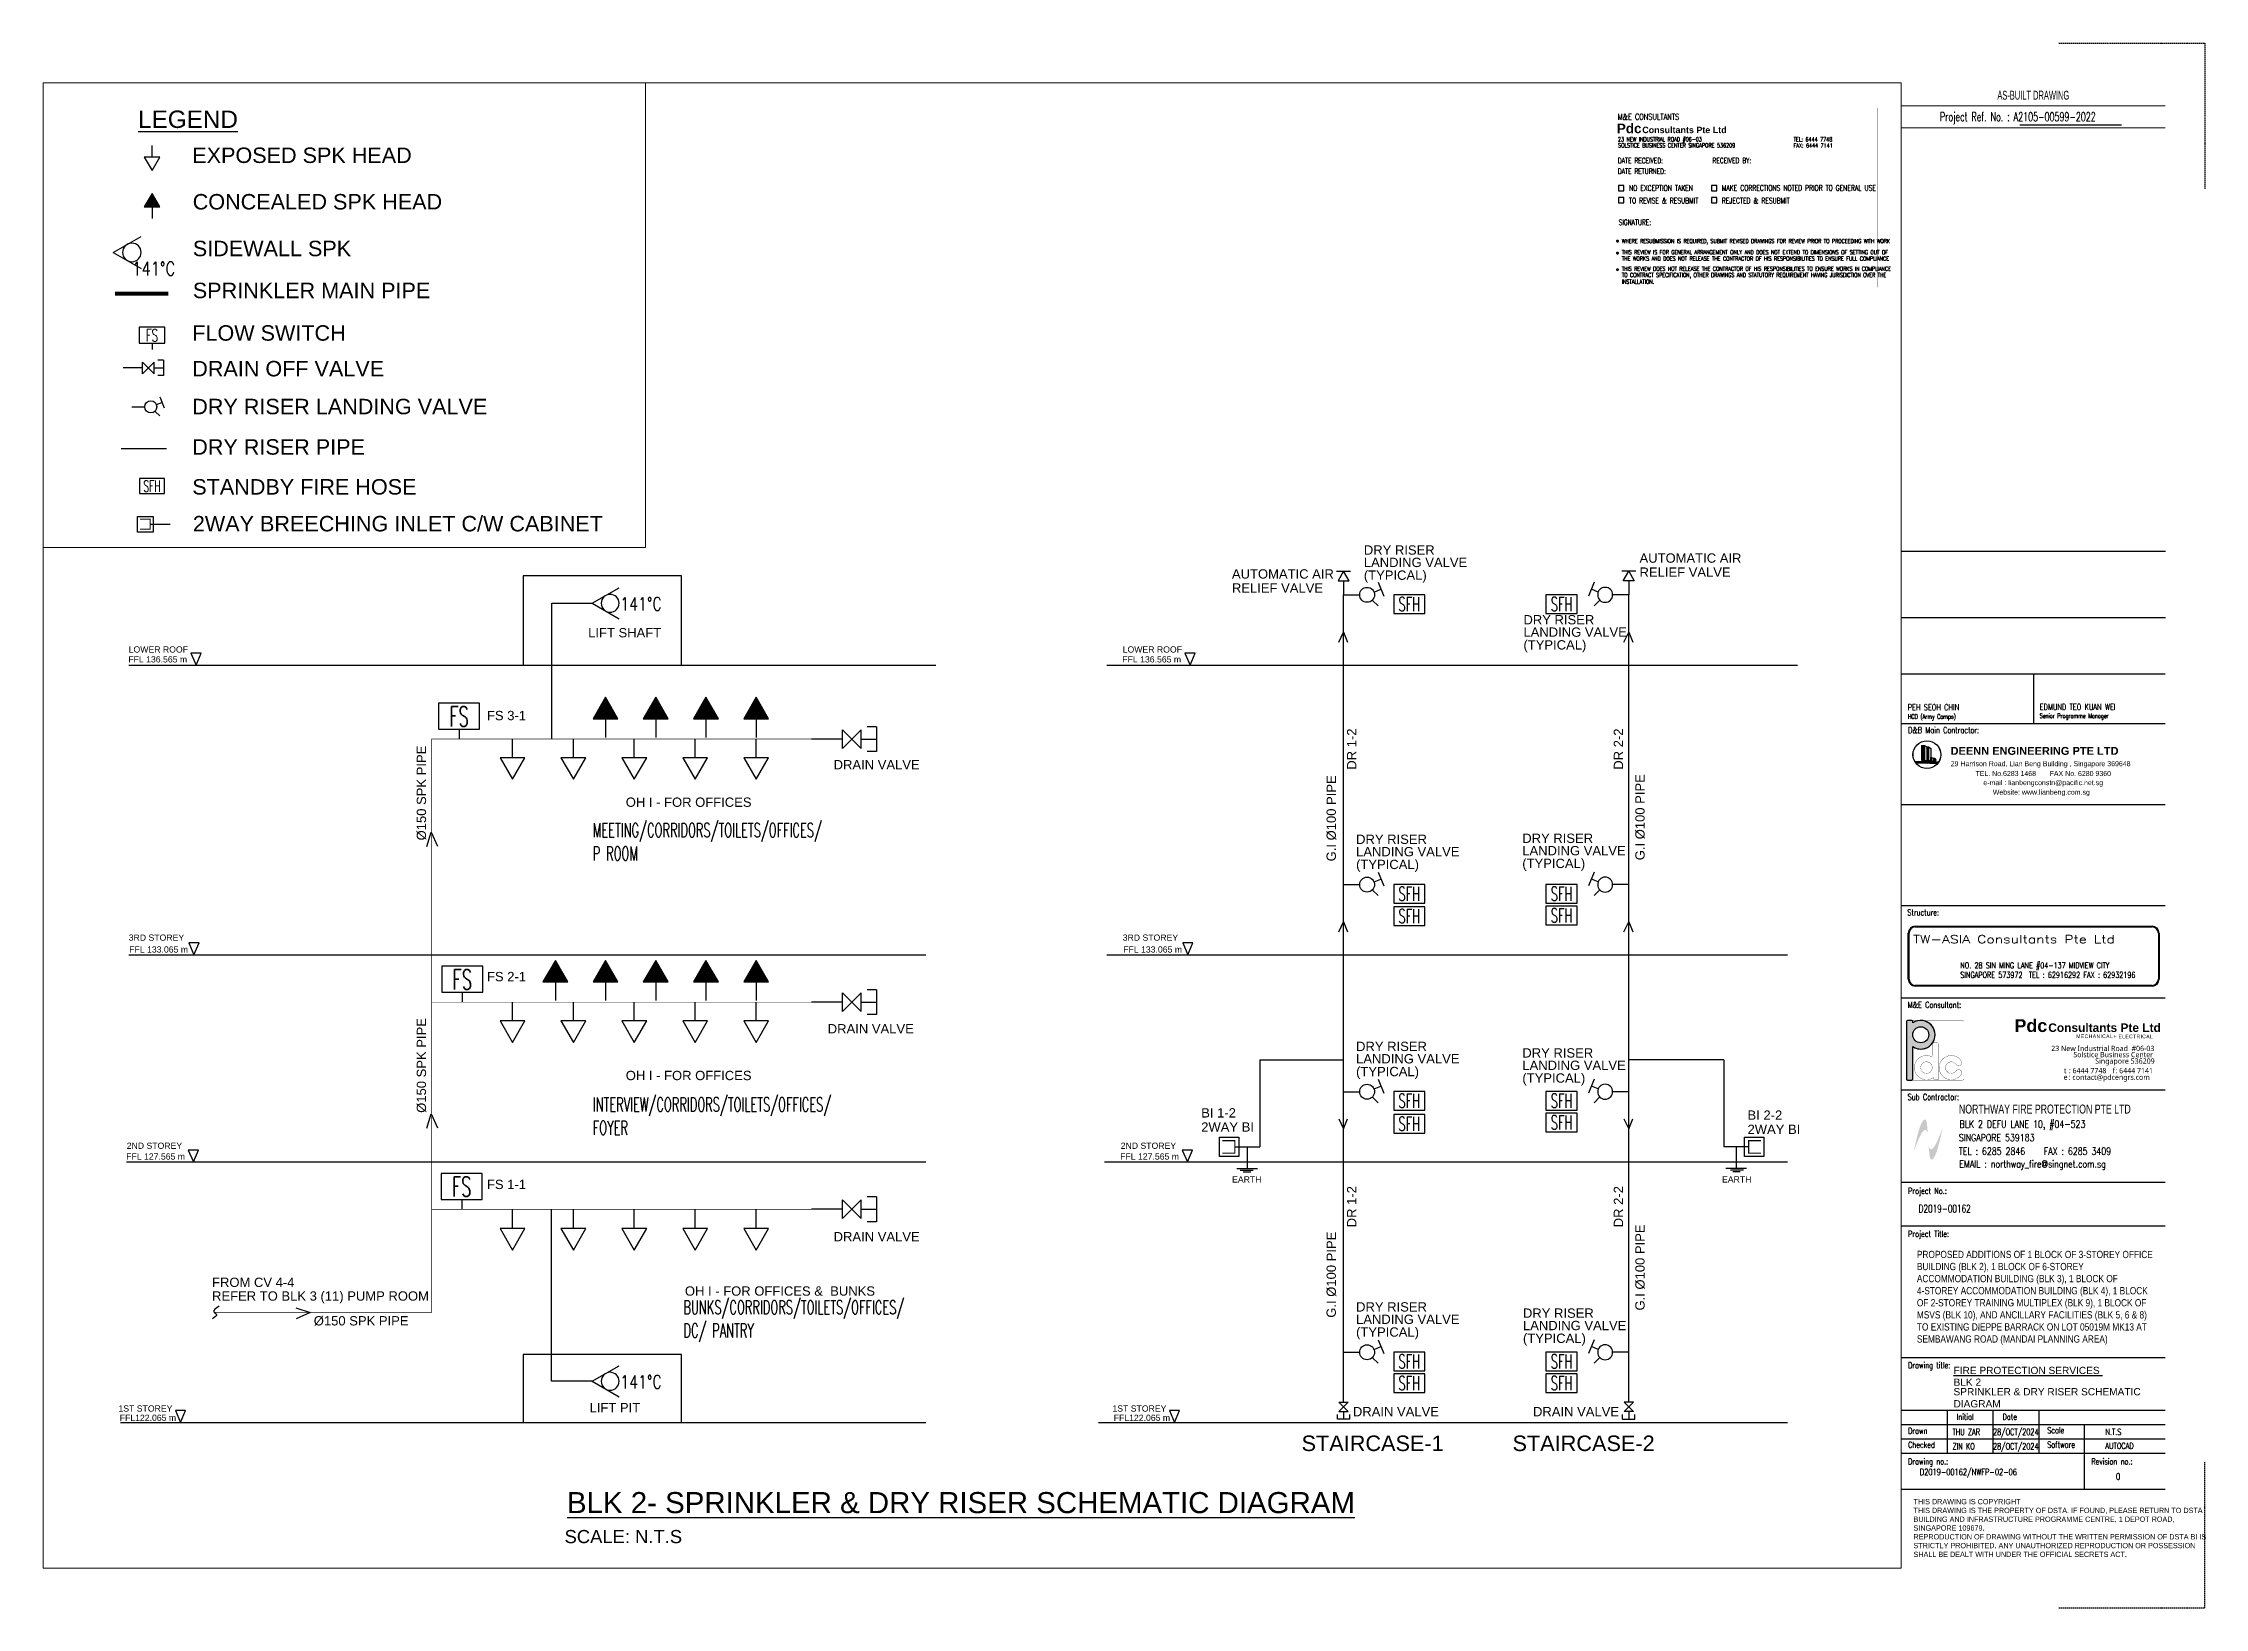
# Paper-space layout 'NWFP-02-06' of a CAD drawing. Header units: millimetres. Extents: x 4 to 825, y 0 to 594.
# The model-space entities are those that its viewports show. They can reach past a viewport. Long polylines and large blocks are cut down to what shows.
import ezdxf
from ezdxf.enums import TextEntityAlignment as Align

# ---------------------------------------------------------------- set-up
doc = ezdxf.new("R2010")
doc.units = ezdxf.units.MM
for name, pattern in [('DE-SELARANG TITLE BLOCK$0$DASHED', [0.75, 0.5, -0.25]), ('HIDDEN2', [4.762499999999999, 3.175, -1.5875]), ('PHANTOM2', [1.25, 0.625, -0.125, 0.125, -0.125, 0.125, -0.125])]:
    doc.linetypes.add(name, pattern=pattern)
for name, color, linetype in [('_KTI_CONTROL', 9, 'Continuous'), ('A-_ANOTTBLK----_E-', 7, 'Continuous'), ('A-_ANOTTBLK_--_N', 7, 'Continuous'), ('A-_ANOTTBLK_E-', 7, 'Continuous'), ('ANOTTBLK', 7, 'Continuous'), ('ARCHI', 135, 'Continuous'), ('comment', 5, 'Continuous'), ('G-____-____-TEXT', 7, 'Continuous'), ('LEVEL', 7, 'Continuous'), ('M-_FIRE----_E-', 14, 'Continuous'), ('M-_FIREDRIS_E-', 6, 'DRY_RISER'), ('M-_FIREEQPT_E-', 14, 'Continuous'), ('M-_FIRESPRK_T-', 7, 'Continuous'), ('M-_SPRK----_E-', 1, 'PHANTOM2'), ('M-_SPRK-EXP_E-N', 1, 'Continuous'), ('M-_SPRKPICO_E-', 1, 'Continuous'), ('M-_SPRKPIEX_E-', 1, 'Continuous'), ('M-_SPRKPIPE_E-', 1, 'Continuous'), ('M-HRPIPE--_E-', 1, 'Continuous'), ('TITLEBLOCK', 7, 'Continuous')]:
    doc.layers.add(name, color=color, linetype=linetype)
doc.layers.add('TITLE BLOCK$0$TB', color=7, linetype='Continuous', lineweight=13)
doc.styles.add('Arial', font='arial.ttf', dxfattribs={"height": 749.999999999999})
doc.styles.add('MtXpl_Trebuchet_MS', font='trebucbd.ttf')
doc.styles.add('PDC', font='arialbd.ttf', dxfattribs={"width": 0.9, "height": 300})
doc.styles.add('PDC-Add', font='trebuc.ttf')
doc.styles.add('ROMANC', font='ARIALUNI.ttf')
doc.styles.add('RomanD', font='romand__.ttf', dxfattribs={"width": 1.3, "height": 3})
doc.styles.add('RomanS', font='romans.shx')
doc.styles.add('ROMANS-1', font='romans.shx', dxfattribs={"width": 0.7})
doc.styles.add('RomanS_6', font='romans__.ttf', dxfattribs={"width": 0.65, "height": 2.25})
doc.styles.add('simplex', font='simplex_.ttf', dxfattribs={"height": 599.9999999999997})
doc.styles.get("Standard").update_dxf_attribs({"font": 'arial.ttf'})
doc.styles.add('X_1368_ TITLE BLK A1$0$X_1368_ TITLE BLK A1$0$Standard', font='txt_____.ttf')
doc.linetypes.add('DRY_RISER', pattern='A,0.5,-0.2,["DR",Standard,S=0.1,R=0,X=-0.05,Y=-0.05],-0.2', length=0.9)

psp = doc.layouts.new('NWFP-02-06')

# ---------------------------------------------------------------- texts
at = {"color": 7, "style": 'RomanS', "width": 0.7000000003596052}
for s, height, p in [('23 NEW INDUSTRIAL ROAD #06-03', 1.577949139312257, (602.0255502127677, 556.405562013066)), ('SOLSTICE BUSINESS CENTER SINGAPORE 536209', 1.577949139312257, (602.0912980936073, 554.0819411916337)), ('TEL: 6444 7748', 1.577949139312257, (668.7629969597363, 556.366636981913)), ('FAX: 6444 7141', 1.577949139312257, (668.712875977983, 554.043670171128)), ('WHERE RESUBMISSION IS REQUIRED, SUBMIT REVISED DRAWINGS FOR REVIEW PRIOR TO PROCEEDING WITH WORK ', 1.563692830467907, (603.5156654706686, 517.758339265851)), ('THIS REVIEW IS FOR GENERAL ARRANGEMENT ONLY AND DOES NOT EXTEND TO DIMENSIONS OF SETTING OUT OF', 1.563692830467907, (603.5156654706686, 513.5259588694983)), ('THE WORKS AND DOES NOT RELEASE THE CONTRACTOR OF HIS RESPONSIBILITIES TO ENSURE FULL COMPLIANCE', 1.563692830467907, (603.5156654706686, 511.1233668310508)), ('THIS REVIEW DOES NOT RELEASE THE CONTRACTOR OF HIS RESPONSIBILITIES TO ENSURE WORKS IN COMPLIANCE', 1.563692830467907, (603.5156654706686, 507.2633837702504)), ('TO CONTRACT SPECIFICATION, OTHER DRAWINGS AND STATUTORY REQUIREMENT HAVING JURISDICTION OVER THE', 1.563692830467907, (603.5156654706686, 504.8607917318029)), ('INSTALLATION.', 1.563692830467907, (603.5156654706686, 502.3335927379496))]:
    psp.add_text(s, height=height, dxfattribs=at).set_placement(p)
at = {"color": 7, "ltscale": 0.5, "style": 'Arial'}
for s, p in [('29 Harrison Road, Lian Beng Building , Singapore 369648', (728.4464042374951, 319.1685289631764)), ('TEL. No.6283 1468       FAX No. 6280 9360', (737.8365831935088, 315.4428167116489))]:
    psp.add_text(s, height=1.9, rotation=0.0007973308914706, dxfattribs=at).set_placement(p)
for s, rotation, p in [('e-mail : lianbengconstn@pacific.net.sg', 0.0007973308914709, (763.5830510846603, 311.9740810404764)), ('Website: www.lianbeng.com.sg', 0.0007973308914713, (762.8645583288115, 308.3578572118475))]:
    psp.add_text(s, height=1.9, rotation=rotation, dxfattribs=at).set_placement(p, align=Align.CENTER)
at = {"color": 5}
psp.add_text('%%UBLK 2- SPRINKLER & DRY RISER SCHEMATIC DIAGRAM', height=8, dxfattribs=at).set_placement((202.8631208286429, 35.57235679884275))
psp.add_text('SCALE: N.T.S', height=5).set_placement((201.9397950787502, 24.17815985362836))
at = {"layer": '_KTI_CONTROL', "color": 5, "style": 'PDC'}
psp.add_text('Pdc ', height=3.645, dxfattribs=at).set_placement((601.6453775069047, 559.5071383075739))
at = {"layer": '_KTI_CONTROL', "color": 7, "style": 'PDC'}
psp.add_text('Consultants Pte Ltd', height=2.43, dxfattribs=at).set_placement((611.284045338353, 559.526909698468))
at = {"layer": 'A-_ANOTTBLK----_E-', "color": 7, "style": 'simplex', "width": 0.65}
for s, p in [('PEH SEOH CHIN', (712.1198102538682, 340.3970552532815)), ('EDMUND TEO KUAN WEI', (762.2480756522308, 340.5116306764544)), ('D&B Main Contractor:', (712.2772911107685, 331.7559369439932)), ('Structure: ', (711.9559522996504, 262.49628877283)), ('Project No.:', (712.2756974658286, 156.7879828062406)), ('Project Title:', (712.2587714832298, 140.4597091805299)), ('Drawing title:', (712.2587714832025, 90.56327249294327)), ('Drawn', (712.2576400569505, 65.6996512672381)), ('Initial', (730.7411399244988, 71.01782929282899)), ('Date', (748.1428673255164, 71.01782929282899)), ('Scale', (765.0857121737968, 65.88360010711858)), ('Checked', (712.2573565946932, 60.38147324165811)), ('Software', (765.0857121737968, 60.42905465257445)), ('Drawing no.:', (712.2587642149283, 54.06327259018644)), ('Revision no.:', (781.8656738189984, 54.06327259018644))]:
    psp.add_text(s, height=2.295445363654708, dxfattribs=at).set_placement(p)
for s, p in [('M&E Consultant:', (712.0958909934595, 228.5724570140356)), ('Sub Contractor:', (712.0958909934595, 193.5724570140356))]:
    psp.add_text(s, height=2.295445363654708, dxfattribs=at).set_placement(p, align=Align.MIDDLE_LEFT)
at = {"layer": 'A-_ANOTTBLK----_E-', "color": 7, "style": 'ROMANS-1', "width": 0.65}
for s, height, p in [('THU ZAR', 2.5, (729.1374393546766, 65.1425321914927)), ('28/OCT/2024', 2.5, (744.5241134755652, 65.1425321914927)), ('N.T.S', 2.29, (787.1823692754333, 65.2466923704975)), ('ZIN KO', 2.5, (729.1374393546766, 59.68798673694857)), ('28/OCT/2024', 2.5, (744.5241134755652, 59.68798673694857)), ('AUTOCAD', 2.29, (787.1823692754333, 59.97549513182287))]:
    psp.add_text(s, height=height, rotation=359.9969460926246, dxfattribs=at).set_placement(p)
at = {"layer": 'A-_ANOTTBLK----_E-', "color": 7, "width": 91.21851673373487, "attachment_point": 1, "style": 'ROMANS-1'}
for s, insert, char_height, rotation in [('D2019-00162', (716.2474805128448, 152.6357724984599), 2.909090909090281, 359.9969460926245), ('D2019-00162/NWFP-02-06', (716.7005527316605, 52.44117590251846), 2.5, 359.99694609262457)]:
    psp.add_mtext(s, dxfattribs=dict(at, insert=insert, char_height=char_height, rotation=rotation))
at = {"layer": 'A-_ANOTTBLK----_E-', "color": 7, "insert": (715.6033981244136, 135.1688966771821), "char_height": 2.75, "width": 91.21851673373487, "attachment_point": 1, "rotation": 359.9969460926245}
psp.add_mtext('{\\fArial Narrow|b0|i0|c0|p34;\\C256;PROPOSED ADDITIONS OF 1 BLOCK OF 3-STOREY OFFICE BUILDING (BLK 2), 1 BLOCK OF 6-STOREY ACCOMMODATION BUILDING (BLK 3), 1 BLOCK OF 4-STOREY ACCOMMODATION BUILDING (BLK 4), 1 BLOCK OF 2-STOREY TRAINING MULTIPLEX (BLK 9), 1 BLOCK OF MSVS (BLK 10), AND ANCILLARY FACILITIES (BLK 5, 6 & 8) TO EXISTING DIEPPE BARRACK ON LOT 05019M MK13 AT SEMBAWANG ROAD (MANDAI PLANNING AREA)}', dxfattribs=at)
at = {"layer": 'A-_ANOTTBLK----_E-', "color": 7, "insert": (791.2392304424811, 50.71444419894942), "char_height": 2.5, "attachment_point": 1, "rotation": 359.99694609262457, "style": 'ROMANS-1'}
psp.add_mtext('0', dxfattribs=at)
at = {"layer": 'A-_ANOTTBLK_--_N', "color": 7, "width": 0.6}
psp.add_text('AS-BUILT DRAWING', height=3.388437499998862, rotation=0.0008289073064477002, dxfattribs=at).set_placement((759.8125439677232, 572.226707625134), align=Align.CENTER)
at = {"layer": 'A-_ANOTTBLK_--_N', "color": 7, "style": 'simplex', "width": 0.65}
psp.add_text('Project Ref. No. : A2105-00599-2022', height=3.388437499998862, rotation=0.0008289073064477002, dxfattribs=at).set_placement((724.3424869756291, 564.0633407444229))
at = {"layer": 'A-_ANOTTBLK_--_N', "attachment_point": 1}
for s, insert, char_height, width, style in [('TW-ASIA Consultants Pte Ltd', (714.0817035138405, 254.9715131377329), 3, 108.700808125, 'RomanD'), ('SINGAPORE 573972  TEL : 62916292 FAX : 62932196', (732.103167842343, 241.0437135332382), 2.25, 75.97592437499999, 'RomanS_6'), ('NO. 28 SIN MING LANE #04-137 MIDVIEW CITY ', (732.103167842343, 244.6817343665714), 2.25, 67.013058125, 'RomanS_6')]:
    psp.add_mtext(s, dxfattribs=dict(at, insert=insert, char_height=char_height, width=width, style=style))
at = {"layer": 'A-_ANOTTBLK_E-', "color": 7, "style": 'simplex', "width": 0.65}
for s, p in [('HCD (Army Camps)', (712.1749310634067, 337.1458321361124)), ('Senior Programme Manager', (762.2304344244147, 337.413038855113))]:
    psp.add_text(s, height=1.741991625001479, rotation=359.9969461333748, dxfattribs=at).set_placement(p)
at = {"layer": 'A-_ANOTTBLK_E-', "color": 7, "style": 'Arial'}
for s, p in [('%%UFIRE PROTECTION SERVICES ', (729.5238279981263, 91.132635121414)), ('BLK 2 ', (729.5238279981263, 86.67274845569243))]:
    psp.add_text(s, height=2.75, dxfattribs=at).set_placement(p, align=Align.TOP_LEFT)
at = {"layer": 'A-_ANOTTBLK_E-', "color": 7, "insert": (729.50886337883, 83.05523529702025), "char_height": 2.75, "width": 79.50848348213806, "attachment_point": 1, "style": 'Arial'}
psp.add_mtext('SPRINKLER & DRY RISER SCHEMATIC DIAGRAM  ', dxfattribs=at)
at = {"layer": 'ANOTTBLK', "color": 7, "linetype": 'Continuous', "style": 'RomanS', "width": 0.6500000003339191}
for s, height, p in [('M&E CONSULTANTS', 2.277501230631929, (601.9411929182465, 564.5978508705057)), ('DATE RECEIVED:', 2.049751107568736, (602.0025510613159, 548.0752489649792)), ('RECEIVED BY:', 2.049751107568736, (637.9621055275072, 548.0919717067788)), ('DATE RETURNED:', 2.049751107568736, (602.0025510613159, 544.0148455584415)), ('TO REVISE & RESUBMIT', 2.095301132181375, (606.2722506977691, 532.8687100044039)), ('NO EXCEPTION TAKEN', 2.095301132181375, (606.2722506977691, 537.6262220927271)), ('REJECTED & RESUBMIT', 2.095301132181375, (641.5295110093823, 532.8687100044039)), ('MAKE CORRECTIONS NOTED PRIOR TO GENERAL USE', 2.095301132181375, (641.532315658179, 537.6749899070122)), ('SIGNATURE:', 2.049751107568736, (602.2957493349386, 524.636969788982))]:
    psp.add_text(s, height=height, dxfattribs=at).set_placement(p)
at = {"layer": 'Defpoints', "linetype": 'Continuous', "insert": (714.3099576019322, 40.93747673948269), "char_height": 2, "attachment_point": 1}
psp.add_mtext_dynamic_manual_height_columns('{\\fArial Narrow|b0|i0|c0|p34;THIS DRAWING IS COPYRIGHT\\PTHIS DRAWING IS THE PROPERTY OF DSTA. IF FOUND, PLEASE RETURN TO DSTA BUILDING AND INFRASTRUCTURE PROGRAMME CENTRE, 1 DEPOT ROAD, SINGAPORE 109679.\\PREPRODUCTION OF DRAWING WITHOUT THE WRITTEN PERMISSION OF DSTA BI IS STRICTLY PROHIBITED. ANY UNAUTHORIZED REPRODUCTION OR POSSESSION SHALL BE DEALT WITH UNDER THE OFFICIAL SECRETS ACT.}', width=96.01972892655611, gutter_width=1, heights=[0], dxfattribs=at)
at = {"layer": 'G-____-____-TEXT', "color": 7, "lineweight": -2, "style": 'Arial', "width": 0.7}
psp.add_text('NORTHWAY FIRE PROTECTION PTE LTD', height=3.403831133498631, dxfattribs=at).set_placement((731.5595797662628, 187.2972457779204))
at = {"layer": 'G-____-____-TEXT', "lineweight": -2, "style": 'simplex', "width": 0.8}
for s, p in [('BLK 2 DEFU LANE 10, #04-523', (731.8083478199975, 181.9123108572373)), ('TEL : 6285 2846   FAX : 6285 3409', (731.5315005721974, 171.6348987551691)), ('SINGAPORE 539183', (731.5315005721974, 176.7806955250866)), ('EMAIL : northway_fire@singnet.com.sg', (731.7052761491251, 166.8026025077118))]:
    psp.add_text(s, height=2.723064906798904, dxfattribs=at).set_placement(p)
at = {"layer": 'TITLEBLOCK', "insert": (728.3750892449829, 323.4431978510876), "char_height": 3, "width": 149.9329879527612, "attachment_point": 7, "line_spacing_factor": 0.72, "style": 'ROMANC'}
psp.add_mtext('{\\fArial|b1|i0|c0|p34;DEENN ENGINEERING PTE LTD}', dxfattribs=at)

msp = doc.modelspace()

# ---------------------------------------------------------------- texts
for s, height, p in [('%%ULEGEND', 450, (84709.3984692254, 45347.70552738174)), ('EXPOSED SPK HEAD', 400, (86112.3587551958, 44441.13654329024)), ('CONCEALED SPK HEAD', 400, (86123.712237456, 43237.93146253335)), ('SIDEWALL SPK', 400, (86126.44075041644, 42028.43519232712)), ('SPRINKLER MAIN PIPE ', 400, (86126.44075041644, 40942.32761368937)), ('FLOW SWITCH', 400, (86112.3587551958, 39841.73524380152)), ('DRAIN OFF VALVE', 400, (86112.3587551958, 38918.36327654608)), ('DRY RISER LANDING VALVE', 400, (86112.3587551958, 37937.77158710591)), ('DRY RISER PIPE', 400, (86112.3587551958, 36892.0681393387)), ('STANDBY FIRE HOSE', 400, (86112.3587551958, 35859.63679676424)), ('2WAY BREECHING INLET C/W CABINET', 400, (86127.1813570355, 34906.15266877492)), (' STAIRCASE-1', 250, (98418.08786868652, 10559.44183911469)), (' STAIRCASE-2', 250, (101815.9238460046, 10559.44183911469))]:
    msp.add_text(s, height=height).set_placement(p)
at = {"char_height": 225, "width": 3321.169736171064, "attachment_point": 1, "style": 'simplex'}
for s, insert in [('{\\W0.6;MEETING/CORRIDORS/TOILETS/OFFICES/ P ROOM}', (87098.76200225868, 20668.83089871909)), ('{\\W0.6;INTERVIEW/CORRIDORS/TOILETS/OFFICES/\\PFOYER}', (87098.76200225868, 16251.70552331085)), ('{\\W0.6;BUNKS/CORRIDORS/TOILETS/OFFICES/ DC/ PANTRY}', (88558.75279202712, 12986.08651654024))]:
    msp.add_mtext(s, dxfattribs=dict(at, insert=insert))
at = {"layer": 'LEVEL'}
for s, height, p in [('DRY RISER ', 150, (99518.50608780832, 24991.36008171043)), ('AUTOMATIC AIR', 150, (97394.21401343284, 24606.44827983992)), ('(TYPICAL)', 150, (99518.50608780832, 24586.70057588159)), ('LANDING VALVE', 150, (99518.50608780832, 24791.88006874686)), ('AUTOMATIC AIR', 150, (103959.0632133646, 24861.58079338093)), ('RELIEF VALVE', 150, (103959.0632133646, 24634.99292932046)), ('RELIEF VALVE', 150, (97394.21401343284, 24379.86041577944)), ('LIFT SHAFT', 150, (87024.36453912515, 23659.7564557966)), ('DRY RISER ', 150, (102089.3246260748, 23869.15943372647)), ('LANDING VALVE', 150, (102089.3246260748, 23669.6794207629)), ('FFL 136.565 m', 100, (79618.06877059788, 23255.89726982739)), ('LOWER ROOF', 100, (79624.23411703076, 23415.40423612636)), ('FFL 136.565 m', 100, (95628.11104496218, 23255.89726982739)), ('LOWER ROOF', 100, (95634.27639139506, 23415.40423612636)), ('(TYPICAL)', 150, (102089.3246260748, 23464.49992789763)), ('FS 3-1', 150, (85395.01152852846, 22326.46571923608)), ('DRAIN VALVE', 150, (90978.74374659536, 21534.68978266121)), ('OH I - FOR OFFICES ', 150, (87630.6498673359, 20931.4841974786)), ('DRY RISER ', 150, (99393.72986596703, 20334.32982905371)), ('LANDING VALVE', 150, (99393.72986596703, 20134.84981609014)), ('DRY RISER ', 150, (102070.4218309397, 20350.83361349379)), ('LANDING VALVE', 150, (102070.4218309397, 20151.35360053022)), ('(TYPICAL)', 150, (99393.72986596703, 19929.67032322487)), ('(TYPICAL)', 150, (102070.4218309397, 19946.17410766495)), ('3RD STOREY', 100, (79624.64040435517, 18775.82927050261)), ('3RD STOREY', 100, (95634.68267871947, 18775.82927050261)), ('FFL 133.065 m', 100, (79632.91384839754, 18585.07518168793)), ('FFL 133.065 m', 100, (95642.95612276184, 18585.07518168793)), ('FS 2-1', 150, (85395.01152852846, 18123.57748268938)), ('DRAIN VALVE', 150, (90883.93397309967, 17283.33006290836)), ('DRY RISER ', 150, (99393.72986596705, 16999.65448088372)), ('(TYPICAL)', 150, (99393.72986596705, 16594.99497505489)), ('LANDING VALVE', 150, (99393.72986596705, 16800.17446792015)), ('DRY RISER ', 150, (102071.7677672527, 16894.81609550432)), ('LANDING VALVE', 150, (102071.7677672527, 16695.33608254075)), ('OH I - FOR OFFICES ', 150, (87630.6498673359, 16531.19646541786)), ('(TYPICAL)', 150, (102071.7677672527, 16490.15658967548)), ('BI 1-2', 150, (96898.96378816599, 15929.73202187628)), ('BI 2-2', 150, (105698.6104668587, 15893.24548175192)), ('2WAY BI', 150, (96898.96378816599, 15701.40572310866)), ('2WAY BI', 150, (105698.6104668587, 15664.34245976349)), ('FFL 127.565 m', 100, (79584.00771476903, 15252.27374144553)), ('2ND STOREY', 100, (79592.2763271765, 15425.29238318576)), ('FFL 127.565 m', 100, (95594.04998913333, 15252.27374144553)), ('2ND STOREY', 100, (95602.3186015408, 15425.29238318576)), ('FS 1-1', 150, (85395.01152852846, 14777.79755351409)), ('DRAIN VALVE', 150, (90978.74374659536, 13935.69118776303)), ('FROM CV 4-4', 150, (80966.99588085673, 13201.51010670469)), ('REFER TO BLK 3 (11) PUMP ROOM', 150, (80966.99588085673, 12980.79761518895)), ('OH I - FOR OFFICES &  BUNKS', 150, (88583.32177364558, 13060.80678845674)), ('DRY RISER ', 150, (99393.72986596703, 12805.57665716856)), ('%%C150 SPK PIPE', 150, (82605.39897541665, 12581.64619742062)), ('(TYPICAL)', 150, (99393.72986596703, 12400.91715133972)), ('LANDING VALVE', 150, (99393.72986596703, 12606.09664420499)), ('DRY RISER ', 150, (102081.4403374048, 12705.27349241486)), ('LANDING VALVE', 150, (102081.4403374048, 12505.79347945129)), ('(TYPICAL)', 150, (102081.4403374048, 12300.61398658602)), ('1ST STOREY', 100, (79459.13770959164, 11194.47908381226)), ('FFL122.065 m', 100, (79479.64290309408, 11045.36563900844)), ('LIFT PIT', 150, (87047.52912839115, 11183.31084918328)), ('1ST STOREY', 100, (95469.17998395594, 11194.47908381226)), ('FFL122.065 m', 100, (95489.68517745838, 11045.36563900844)), ('DRAIN VALVE', 150, (99342.81175892979, 11119.05783266695)), ('DRAIN VALVE', 150, (102243.332907615, 11119.05783266696))]:
    msp.add_text(s, height=height, dxfattribs=at).set_placement(p)
for s, p in [('DR 1-2', (99397.5312944076, 21529.30022933587)), ('DR 2-2', (103694.0485521299, 21529.30022933587)), ('%%C150 SPK PIPE', (84413.6458010993, 20391.16470884621)), ('G.I %%C100 PIPE', (99067.97845809112, 20053.74940305755)), ('G.I %%C100 PIPE', (104040.899396946, 20071.21638716543)), ('%%C150 SPK PIPE', (84413.6458010993, 16005.0985453541)), ('DR 1-2', (99397.5312944076, 14162.12105243447)), ('DR 2-2', (103694.0485521299, 14162.12105243447)), ('G.I %%C100 PIPE', (99067.97845809112, 12705.87125514832)), ('G.I %%C100 PIPE', (104040.899396946, 12822.25894272881))]:
    msp.add_text(s, height=150, rotation=90, dxfattribs=at).set_placement(p)
at = {"layer": 'M-_FIRESPRK_T-', "style": 'simplex', "width": 0.8}
for height, p in [(350, (84554.01283131834, 41529.22138485761)), (210, (87540.6143591501, 24094.07098683519)), (210, (87540.6143591501, 11568.62595221958))]:
    msp.add_text('141%%DC', height=height, dxfattribs=at).set_placement(p)
at = {"layer": 'M-HRPIPE--_E-'}
for p in [(97396.80036669786, 14883.29204128553), (105287.6046942849, 14883.29204128553)]:
    msp.add_text('EARTH', height=100, dxfattribs=at).set_placement(p)

# ---------------------------------------------------------------- blocks, each defined once
blk = doc.blocks.new('*X22')
at = {"color": 0}
for p, q in [((105082.673451556, 16093.28503922899), (105267.2684799529, 16277.88006762596)), ((105082.673451556, 16110.96270875866), (105249.5908104233, 16277.88006762596)), ((105082.673451556, 16128.64037828831), (105231.9131408936, 16277.88006762596)), ((105082.673451556, 16146.31804781798), (105214.2354713639, 16277.88006762596)), ((105082.673451556, 16163.99571734764), (105196.5578018343, 16277.88006762596)), ((105082.673451556, 16181.67338687731), (105178.8801323046, 16277.88006762596)), ((105082.673451556, 16199.35105640696), (105161.202462775, 16277.88006762596)), ((105082.673451556, 16217.02872593663), (105143.5247932453, 16277.88006762596)), ((105082.673451556, 16234.70639546631), (105125.8471237156, 16277.88006762596)), ((105082.673451556, 16252.38406499596), (105108.169454186, 16277.88006762596)), ((105082.673451556, 16270.06173452563), (105090.4917846563, 16277.88006762596)), ((105082.673451556, 16075.60736969932), (105281.2575590726, 16274.1914772159)), ((105082.673451556, 16057.92970016967), (105281.2575590726, 16256.51380768625)), ((105082.673451556, 16040.25203064), (105281.2575590726, 16238.83613815657)), ((105082.673451556, 16022.57436111035), (105281.2575590726, 16221.15846862691)), ((105082.673451556, 16004.89669158067), (105281.2575590725, 16203.48079909724)), ((105082.673451556, 15987.219022051), (105281.2575590725, 16185.80312956757)), ((105082.673451556, 15969.54135252134), (105281.2575590725, 16168.12546003791)), ((105438.469699054, 16077.85022660412), (105542.5676201018, 16181.94814765188)), ((105438.469699054, 16095.52789613377), (105524.8899505721, 16181.94814765188)), ((105438.469699054, 16113.20556566344), (105507.2122810424, 16181.94814765188)), ((105438.469699054, 16130.88323519309), (105489.5346115128, 16181.94814765188)), ((105438.469699054, 16148.56090472276), (105471.8569419831, 16181.94814765188)), ((105438.469699054, 16166.23857425243), (105454.1792724535, 16181.94814765188)), ((105438.469699054, 16060.17255707444), (105546.0359978025, 16167.7388558229)), ((105082.673451556, 15951.86368299168), (105281.2575590725, 16150.44779050825)), ((105082.673451556, 15934.18601346202), (105281.2575590725, 16132.77012097859)), ((105082.673451556, 15916.50834393235), (105281.2575590725, 16115.09245144891)), ((105082.673451556, 15898.8306744027), (105281.2575590725, 16097.41478191925)), ((105082.673451556, 15881.15300487302), (105281.2575590725, 16079.73711238958)), ((105082.673451556, 15863.47533534336), (105281.2575590725, 16062.05944285991)), ((105082.673451556, 15845.79766581369), (105281.2575590725, 16044.38177333025)), ((105082.673451556, 15828.11999628403), (105281.2575590725, 16026.70410380059)), ((105082.673451556, 15810.44232675437), (105281.2575590725, 16009.02643427093)), ((105082.673451556, 15792.7646572247), (105281.2575590725, 15991.34876474126)), ((105082.673451556, 15775.08698769504), (105281.2575590725, 15973.67109521159)), ((105082.673451556, 15757.40931816538), (105281.2575590725, 15955.99342568192)), ((105082.673451556, 15739.73164863572), (105281.2575590725, 15938.31575615225)), ((105082.673451556, 15722.05397910606), (105281.2575590725, 15920.6380866226)), ((105082.673451556, 15704.37630957638), (105281.2575590725, 15902.96041709293)), ((105082.673451556, 15686.69864004673), (105281.2575590725, 15885.28274756327)), ((105082.673451556, 15669.02097051706), (105281.2575590725, 15867.6050780336)), ((105082.673451556, 15651.34330098739), (105281.2575590725, 15849.92740850393)), ((105082.673451556, 15633.66563145773), (105281.2575590725, 15832.24973897427)), ((105082.673451556, 15615.98796192807), (105281.2575590725, 15814.5720694446)), ((105082.673451556, 15598.31029239842), (105281.2575590725, 15796.89439991494)), ((105082.673451556, 15580.63262286874), (105281.2575590725, 15779.21673038527)), ((105082.673451556, 15562.95495333909), (105281.2575590725, 15761.53906085561)), ((105082.673451556, 15545.27728380941), (105281.2575590725, 15743.86139132594)), ((105082.673451556, 15527.59961427975), (105281.2575590725, 15726.18372179627)), ((105082.673451556, 15509.92194475008), (105281.2575590725, 15708.50605226661)), ((105082.673451556, 15492.24427522042), (105281.2575590725, 15690.82838273695)), ((105082.673451556, 15474.56660569077), (105281.2575590725, 15673.15071320728)), ((105082.673451556, 15456.8889361611), (105281.2575590725, 15655.47304367761)), ((105082.673451556, 15439.21126663143), (105281.2575590725, 15637.79537414794)), ((105082.673451556, 15421.53359710177), (105281.2575590725, 15620.11770461828)), ((105082.673451556, 15403.8559275721), (105281.2575590725, 15602.44003508862)), ((105082.673451556, 15386.17825804245), (105281.2575590725, 15584.76236555896)), ((105082.673451556, 15368.50058851277), (105281.2575590725, 15567.08469602929)), ((105082.673451556, 15350.82291898311), (105281.2575590725, 15549.40702649963)), ((105082.673451556, 15333.14524945345), (105281.2575590725, 15531.72935696995)), ((105082.673451556, 15315.46757992379), (105281.2575590725, 15514.05168744028)), ((105082.673451556, 15297.78991039412), (105281.2575590725, 15496.37401791061)), ((105082.673451556, 15280.11224086446), (105281.2575590725, 15478.69634838096)), ((105082.673451556, 15262.4345713348), (105281.2575590725, 15461.0186788513)), ((105084.4408607858, 15246.52431103492), (105281.2575590725, 15443.34100932163)), ((105102.1185303154, 15246.52431103492), (105281.2575590725, 15425.66333979197)), ((105119.7961998451, 15246.52431103492), (105281.2575590725, 15407.9856702623)), ((105137.4738693747, 15246.52431103492), (105281.2575590724, 15390.30800073262)), ((105155.1515389044, 15246.52431103492), (105281.2575590724, 15372.63033120297)), ((105172.8292084341, 15246.52431103492), (105281.2575590724, 15354.9526616733)), ((105190.5068779637, 15246.52431103492), (105281.2575590724, 15337.27499214364)), ((105208.1845474934, 15246.52431103492), (105281.2575590724, 15319.59732261397)), ((105225.8622170231, 15246.52431103492), (105281.2575590724, 15301.9196530843)), ((105243.5398865527, 15246.52431103492), (105281.2575590724, 15284.24198355464)), ((105261.2175560824, 15246.52431103492), (105281.2575590724, 15266.56431402497)), ((105278.895225612, 15246.52431103492), (105281.2575590724, 15248.88664449531)), ((105438.469699054, 16042.49488754479), (105546.0359978025, 16150.06118629324)), ((105438.469699054, 16024.81721801511), (105546.0359978025, 16132.38351676357)), ((105438.469699054, 16007.13954848545), (105546.0359978025, 16114.7058472339)), ((105438.469699054, 15989.46187895578), (105546.0359978025, 16097.02817770425)), ((105438.469699054, 15971.78420942612), (105546.0359978025, 16079.35050817457)), ((105438.469699054, 15954.10653989647), (105546.0359978025, 16061.67283864493)), ((105438.469699054, 15936.4288703668), (105546.0359978025, 16043.99516911526)), ((105438.469699054, 15918.75120083714), (105546.0359978025, 16026.3174995856)), ((105438.469699054, 15901.07353130747), (105546.0359978025, 16008.63983005593)), ((105438.469699054, 15883.39586177781), (105546.0359978025, 15990.96216052626)), ((105438.469699054, 15865.71819224814), (105546.0359978025, 15973.2844909966)), ((105438.469699054, 15848.04052271848), (105546.0359978025, 15955.60682146693)), ((105438.469699054, 15830.36285318882), (105546.0359978025, 15937.92915193729)), ((105438.469699054, 15812.68518365915), (105546.0359978025, 15920.25148240761)), ((105438.469699054, 15795.00751412948), (105546.0359978025, 15902.57381287795)), ((105438.469699054, 15777.32984459983), (105546.0359978025, 15884.89614334828)), ((105438.469699054, 15759.65217507016), (105546.0359978025, 15867.21847381862)), ((105438.469699054, 15741.97450554051), (105546.0359978025, 15849.54080428896)), ((105438.469699054, 15724.29683601083), (105546.0359978025, 15831.86313475929)), ((105438.469699054, 15706.61916648118), (105546.0359978025, 15814.18546522963)), ((105438.469699054, 15688.9414969515), (105546.0359978025, 15796.50779569996)), ((105438.469699054, 15671.26382742184), (105546.0359978025, 15778.8301261703)), ((105438.469699054, 15653.58615789217), (105546.0359978025, 15761.15245664064)), ((105438.469699054, 15635.90848836251), (105546.0359978025, 15743.47478711097)), ((105438.469699054, 15618.23081883285), (105546.0359978025, 15725.79711758132)), ((105438.469699054, 15600.55314930319), (105546.0359978025, 15708.11944805164)), ((105438.469699054, 15582.87547977353), (105546.0359978025, 15690.44177852199)), ((105438.469699054, 15565.19781024386), (105546.0359978025, 15672.76410899231)), ((105438.469699054, 15547.5201407142), (105546.0359978025, 15655.08643946265)), ((105438.469699054, 15529.84247118454), (105546.0359978025, 15637.40876993299)), ((105438.469699054, 15512.16480165487), (105546.0359978025, 15619.73110040333)), ((105438.469699054, 15494.48713212521), (105546.0359978025, 15602.05343087367)), ((105438.469699054, 15476.80946259554), (105546.0359978025, 15584.375761344)), ((105438.469699054, 15459.13179306587), (105546.0359978025, 15566.69809181434)), ((105438.469699054, 15441.45412353621), (105546.0359978025, 15549.02042228467)), ((105438.469699054, 15423.77645400655), (105546.0359978025, 15531.34275275501)), ((105438.469699054, 15406.0987844769), (105546.0359978025, 15513.66508322535)), ((105438.469699054, 15388.42111494722), (105546.0359978025, 15495.98741369568)), ((105438.469699054, 15370.74344541757), (105546.0359978025, 15478.30974416602)), ((105438.469699054, 15353.06577588789), (105546.0359978025, 15460.63207463635)), ((105438.469699054, 15335.38810635823), (105546.0359978025, 15442.95440510668)), ((105438.469699054, 15317.71043682856), (105546.0359978025, 15425.27673557703)), ((105438.469699054, 15300.03276729891), (105546.0359978025, 15407.59906604736)), ((105438.469699054, 15282.35509776925), (105546.0359978025, 15389.92139651771)), ((105438.469699054, 15264.67742823958), (105546.0359978025, 15372.24372698803)), ((105440.9882449049, 15249.51830456082), (105546.0359978025, 15354.56605745837)), ((105458.6659144346, 15249.51830456082), (105546.0359978025, 15336.8883879287)), ((105476.3435839642, 15249.51830456082), (105546.0359978025, 15319.21071839905)), ((105494.0212534939, 15249.51830456082), (105546.0359978025, 15301.53304886938)), ((105511.6989230236, 15249.51830456082), (105546.0359978025, 15283.85537933972)), ((105529.3765925532, 15249.51830456082), (105546.0359978025, 15266.17770981006)), ((105685.7977792337, 15441.29483030065), (105689.1069112924, 15444.60396235928)), ((105685.7977792337, 15423.61716077098), (105706.784580822, 15444.60396235928)), ((105685.7977792337, 15405.93949124132), (105724.4622503517, 15444.60396235928)), ((105685.7977792337, 15388.26182171165), (105742.1399198814, 15444.60396235928)), ((105685.7977792337, 15370.58415218199), (105750.3959256047, 15435.18229855297)), ((105685.7977792337, 15352.90648265232), (105750.3959256047, 15417.5046290233)), ((105685.7977792337, 15335.22881312266), (105750.3959256047, 15399.82695949364)), ((105685.7977792337, 15317.551143593), (105750.3959256047, 15382.14928996398)), ((105685.7977792337, 15299.87347406333), (105750.3959256047, 15364.47162043431)), ((105685.7977792337, 15282.19580453367), (105750.3959256047, 15346.79395090465)), ((105685.7977792337, 15264.518135004), (105750.3959256047, 15329.11628137498)), ((105685.7977792337, 15246.84046547434), (105750.3959256047, 15311.43861184532)), ((105692.285408288, 15235.65042499894), (105750.3959256047, 15293.76094231566)), ((105709.9630778177, 15235.65042499893), (105750.3959256047, 15276.08327278599)), ((105727.6407473473, 15235.65042499893), (105750.3959256047, 15258.40560325633)), ((105745.318416877, 15235.65042499893), (105750.3959256047, 15240.72793372666)), ((105886.3924336034, 15394.402111255), (105892.7237497795, 15400.73342743109)), ((105886.3924336034, 15376.72444172533), (105910.4014193091, 15400.73342743109)), ((105886.3924336034, 15359.04677219567), (105928.0790888388, 15400.73342743109)), ((105886.3924336034, 15341.369102666), (105940.7908140276, 15395.76748309016)), ((105886.3924336034, 15323.69143313634), (105940.7908140276, 15378.08981356051)), ((105886.3924336034, 15306.01376360669), (105940.7908140276, 15360.41214403085)), ((105886.3924336034, 15288.33609407702), (105940.7908140276, 15342.73447450118)), ((105886.3924336034, 15270.65842454736), (105940.7908140276, 15325.05680497153)), ((105886.3924336034, 15252.98075501769), (105940.7908140276, 15307.37913544186)), ((105892.1533377401, 15241.06398962471), (105940.7908140276, 15289.70146591219)), ((105909.8310072697, 15241.06398962471), (105940.7908140276, 15272.02379638254)), ((105927.5086767994, 15241.06398962471), (105940.7908140276, 15254.34612685287))]:
    blk.add_line(p, q, dxfattribs=at)
blk = doc.blocks.new('*X23')
at = {"color": 0}
for p, q in [((104617.7061096699, 15190.79537648373), (104620.7933545937, 15193.88262140754)), ((104622.4525758805, 15182.28359054714), (104634.0516067409, 15193.88262140754)), ((104627.2726903252, 15173.8454528445), (104647.3098588882, 15193.88262140754)), ((104632.165834781, 15165.48034515307), (104660.5681110354, 15193.88262140754)), ((104637.1314224728, 15157.18768069767), (104673.8263631827, 15193.88262140754)), ((104642.168896996, 15148.96690307365), (104687.0846153299, 15193.88262140754)), ((104647.277731312, 15140.81748524234), (104700.3428674772, 15193.88262140754)), ((104652.4574268115, 15132.73892859464), (104713.6011196244, 15193.88262140754)), ((104657.7075124426, 15124.73076207844), (104726.8593717717, 15193.88262140754)), ((104663.0275438977, 15116.79254138629), (104740.1176239189, 15193.88262140754)), ((104668.4171028583, 15108.92384819968), (104753.3758760662, 15193.88262140754)), ((104673.8757962928, 15101.12428948694), (104766.6341282134, 15193.88262140754)), ((104684.1495595544, 15098.13980060132), (104779.8923803607, 15193.88262140754)), ((104697.4078117017, 15098.13980060132), (104793.1506325079, 15193.88262140754)), ((104710.666063849, 15098.13980060132), (104806.4088846551, 15193.88262140754)), ((104723.9243159962, 15098.13980060132), (104819.6671368024, 15193.88262140754)), ((104737.1825681434, 15098.13980060132), (104832.9253889497, 15193.88262140754)), ((104750.4408202907, 15098.13980060132), (104846.1836410969, 15193.88262140754)), ((104763.6990724379, 15098.13980060132), (104859.4418932442, 15193.88262140754)), ((104776.9573245852, 15098.13980060132), (104872.7001453914, 15193.88262140754)), ((104790.2155767324, 15098.13980060132), (104885.9583975386, 15193.88262140754)), ((104803.4738288797, 15098.13980060132), (104899.2166496859, 15193.88262140754)), ((104816.7320810269, 15098.13980060132), (104912.4749018331, 15193.88262140754)), ((104829.9903331742, 15098.13980060132), (104925.7331539804, 15193.88262140754)), ((104843.2485853214, 15098.13980060132), (104938.9914061277, 15193.88262140754)), ((104856.5068374687, 15098.13980060132), (104952.2496582749, 15193.88262140754)), ((104869.7650896159, 15098.13980060132), (104965.5079104221, 15193.88262140754)), ((104883.0233417632, 15098.13980060132), (104978.7661625694, 15193.88262140754)), ((104896.2815939104, 15098.13980060132), (104992.0244147166, 15193.88262140754)), ((104909.5398460577, 15098.13980060132), (105005.2826668639, 15193.88262140754)), ((104922.7980982049, 15098.13980060132), (105018.5409190111, 15193.88262140754)), ((104936.0563503521, 15098.13980060132), (105031.7991711584, 15193.88262140754)), ((104949.3146024994, 15098.13980060132), (105045.0574233056, 15193.88262140754)), ((104962.5728546466, 15098.13980060132), (105058.3156754529, 15193.88262140754)), ((104975.8311067939, 15098.13980060132), (105071.5739276001, 15193.88262140754)), ((104989.0893589411, 15098.13980060132), (105084.8321797474, 15193.88262140754)), ((105002.3476110884, 15098.13980060132), (105098.0904318946, 15193.88262140754)), ((105015.6058632357, 15098.13980060132), (105111.3486840419, 15193.88262140754)), ((105028.8641153829, 15098.13980060132), (105124.6069361891, 15193.88262140754)), ((105042.1223675301, 15098.13980060132), (105137.8651883364, 15193.88262140754)), ((105055.3806196774, 15098.13980060132), (105151.1234404836, 15193.88262140754)), ((105068.6388718246, 15098.13980060132), (105164.3816926308, 15193.88262140754)), ((105081.8971239719, 15098.13980060132), (105177.6399447781, 15193.88262140754)), ((105095.1553761191, 15098.13980060132), (105190.8981969253, 15193.88262140754)), ((105108.4136282664, 15098.13980060132), (105204.1564490726, 15193.88262140754)), ((105121.6718804136, 15098.13980060132), (105217.4147012199, 15193.88262140754)), ((105134.9301325608, 15098.13980060132), (105230.6729533671, 15193.88262140754)), ((105148.1883847081, 15098.13980060132), (105243.9312055143, 15193.88262140754)), ((105161.4466368554, 15098.13980060132), (105257.1894576616, 15193.88262140754)), ((105174.7048890026, 15098.13980060132), (105270.4477098088, 15193.88262140754)), ((105187.9631411499, 15098.13980060132), (105283.7059619561, 15193.88262140754)), ((105201.2213932971, 15098.13980060132), (105296.9642141033, 15193.88262140754)), ((105214.4796454443, 15098.13980060132), (105303.7406492844, 15187.40080444141)), ((105227.7378975916, 15098.13980060132), (105304.3223071478, 15174.7242101575)), ((105240.9961497389, 15098.13980060132), (105317.580559295, 15174.7242101575)), ((105254.2544018861, 15098.13980060132), (105330.8388114423, 15174.7242101575)), ((105267.5126540334, 15098.13980060132), (105344.0970635895, 15174.7242101575)), ((105280.7709061806, 15098.13980060132), (105357.3553157368, 15174.7242101575)), ((105294.0291583278, 15098.13980060132), (105370.613567884, 15174.7242101575)), ((105304.5769669626, 15082.17110494158), (105397.1300721785, 15174.7242101575)), ((105306.6781466137, 15097.53053673989), (105383.8718200313, 15174.7242101575)), ((105317.8352191099, 15082.17110494158), (105410.3883243258, 15174.7242101575)), ((105331.0934712571, 15082.17110494158), (105423.646576473, 15174.7242101575)), ((105344.3517234043, 15082.17110494158), (105436.9048286203, 15174.7242101575)), ((105357.6099755516, 15082.17110494158), (105450.1630807675, 15174.7242101575)), ((105370.8682276988, 15082.17110494158), (105463.4213329147, 15174.7242101575)), ((105384.1264798461, 15082.17110494158), (105476.679585062, 15174.7242101575)), ((105397.3847319934, 15082.17110494158), (105489.9378372093, 15174.7242101575)), ((105410.6429841406, 15082.17110494158), (105503.1960893565, 15174.7242101575)), ((105423.9012362878, 15082.17110494158), (105516.4543415037, 15174.7242101575)), ((105437.1594884351, 15082.17110494158), (105529.712593651, 15174.7242101575)), ((105450.4177405823, 15082.17110494158), (105542.9708457983, 15174.7242101575)), ((105463.6759927296, 15082.17110494158), (105556.2290979455, 15174.7242101575)), ((105476.9342448768, 15082.17110494158), (105569.4873500927, 15174.7242101575)), ((105490.1924970241, 15082.17110494158), (105582.74560224, 15174.7242101575)), ((105503.4507491713, 15082.17110494158), (105596.0038543872, 15174.7242101575)), ((105516.7090013186, 15082.17110494158), (105609.2621065345, 15174.7242101575)), ((105529.9672534658, 15082.17110494158), (105622.5203586818, 15174.7242101575)), ((105543.2255056131, 15082.17110494158), (105619.1707508768, 15158.11635020526)), ((105556.4837577603, 15082.17110494158), (105629.3487736435, 15155.03612082478)), ((105569.7420099076, 15082.17110494158), (105642.6070257908, 15155.03612082478)), ((105583.0002620548, 15082.17110494158), (105655.865277938, 15155.03612082478)), ((105596.2585142021, 15082.17110494158), (105669.1235300853, 15155.03612082478)), ((105609.5167663493, 15082.17110494158), (105682.3817822325, 15155.03612082478)), ((105622.7750184966, 15082.17110494158), (105695.6400343798, 15155.03612082478)), ((105622.9481345368, 15069.08596883454), (105708.898286527, 15155.03612082478)), ((105626.4139825747, 15059.29356472526), (105722.1565386743, 15155.03612082478)), ((105639.672234722, 15059.29356472526), (105735.4147908215, 15155.03612082478)), ((105652.9304868692, 15059.29356472526), (105748.6730429688, 15155.03612082478)), ((105666.1887390164, 15059.29356472526), (105761.931295116, 15155.03612082478)), ((105679.4469911637, 15059.29356472526), (105775.1895472633, 15155.03612082478)), ((105692.705243311, 15059.29356472526), (105788.4477994105, 15155.03612082478)), ((105705.9634954582, 15059.29356472526), (105801.7060515578, 15155.03612082478)), ((105719.2217476055, 15059.29356472526), (105814.964303705, 15155.03612082478)), ((105732.4799997527, 15059.29356472526), (105828.2225558522, 15155.03612082478)), ((105745.7382518999, 15059.29356472526), (105841.4808079995, 15155.03612082478)), ((105758.9965040472, 15059.29356472526), (105854.7390601467, 15155.03612082478)), ((105772.2547561944, 15059.29356472526), (105867.997312294, 15155.03612082478)), ((105785.5130083417, 15059.29356472526), (105881.2555644412, 15155.03612082478)), ((105798.7712604889, 15059.29356472526), (105894.5138165885, 15155.03612082478)), ((105812.0295126362, 15059.29356472526), (105907.7720687357, 15155.03612082478)), ((105825.2877647834, 15059.29356472526), (105921.030320883, 15155.03612082478)), ((105838.5460169307, 15059.29356472526), (105934.2885730302, 15155.03612082478)), ((105851.8042690779, 15059.29356472526), (105947.5468251775, 15155.03612082478)), ((105865.0625212252, 15059.29356472526), (105960.8050773247, 15155.03612082478)), ((105878.3207733724, 15059.29356472526), (105974.063329472, 15155.03612082478)), ((105891.5790255197, 15059.29356472526), (105987.3215816192, 15155.03612082478)), ((105904.8372776669, 15059.29356472526), (106000.5798337665, 15155.03612082478)), ((105918.0955298142, 15059.29356472526), (106013.8380859137, 15155.03612082478)), ((105931.3537819614, 15059.29356472526), (106027.096338061, 15155.03612082479)), ((105944.6120341086, 15059.29356472526), (106040.3545902082, 15155.03612082479)), ((105957.8702862559, 15059.29356472526), (106053.6128423555, 15155.03612082479)), ((105971.1285384032, 15059.29356472526), (106066.8710945027, 15155.03612082479)), ((105984.3867905504, 15059.29356472526), (106080.12934665, 15155.03612082479)), ((105997.6450426977, 15059.29356472526), (106093.3875987972, 15155.03612082479)), ((106010.9032948449, 15059.29356472526), (106106.6458509444, 15155.03612082479)), ((106024.1615469921, 15059.29356472526), (106119.9041030917, 15155.03612082479)), ((106037.4197991394, 15059.29356472526), (106133.1623552389, 15155.03612082479)), ((106050.6780512866, 15059.29356472526), (106146.4206073862, 15155.03612082479)), ((106063.9363034339, 15059.29356472526), (106159.6788595334, 15155.03612082479)), ((106077.1945555811, 15059.29356472526), (106172.9371116807, 15155.03612082479)), ((106090.4528077284, 15059.29356472526), (106186.1953638279, 15155.03612082479)), ((106103.7110598756, 15059.29356472526), (106199.4536159752, 15155.03612082479)), ((106116.9693120229, 15059.29356472526), (106212.7118681224, 15155.03612082479)), ((106130.2275641701, 15059.29356472526), (106225.9701202697, 15155.03612082479)), ((106143.4858163174, 15059.29356472526), (106239.2283724169, 15155.03612082479)), ((106170.0023206119, 15059.29356472526), (106222.3480647883, 15111.63930890168)), ((106183.2605727591, 15059.29356472526), (106185.1368971747, 15061.16988914086))]:
    blk.add_line(p, q, dxfattribs=at)
blk = doc.blocks.new('pdc logo')
at = {"layer": '_KTI_CONTROL'}
h = blk.add_hatch(color=5, dxfattribs=at)
h.dxf.hatch_style = 1
h.paths.add_polyline_path([(2157.635326064563, -611.1845728883322, -1), (2152.794144856007, -611.1845728883322, -1)], flags=16)
edge = h.paths.add_edge_path()
edge.add_arc((2152.394144856007, -607.2439822840536), 0.3999999999999091, 359.999999999987, 450)
edge.add_line((2152.394144856007, -606.8439822840536), (2151.194144856007, -606.8439822840536))
edge.add_arc((2151.194144856007, -607.1639822840539), 0.3200000000002092, 90, 179.9999999999674)
edge.add_line((2150.874144856007, -607.1639822840536), (2150.874144856007, -624.619807822638))
edge.add_arc((2151.194144856007, -624.6198078226379), 0.3200000000000728, 180, 269.9999999999837)
edge.add_line((2151.194144856007, -624.9398078226379), (2152.474144856007, -624.9398078226379))
edge.add_arc((2152.474144856008, -624.6198078226388), 0.3199999999992088, 269.9999999998697, 360.0000000001465)
edge.add_line((2152.794144856007, -624.6198078226379), (2152.794144856007, -614.787553310209))
edge.add_arc((2155.214735460286, -611.1845728883324), 4.340590604278217, 236.1056069533386, 449.9999999999952)
edge.add_arc((2155.214735460284, -611.1845728883302), 4.340590604276622, 89.999999999976, 123.8943930466526)
edge.add_line((2152.794144856007, -607.5815924664546), (2152.794144856007, -607.2439822840537))
blk.add_line((2151.834144856007, -612.1209734762728), (2151.834144856007, -612.1209734762728), dxfattribs=at)
at = {"layer": '_KTI_CONTROL', "color": 5}
for p, q in [((2160.150431168704, -613.9439206995752), (2160.150431168704, -613.9439206995752)), ((2166.729772245147, -620.6134821630401), (2166.729772245147, -620.6134821630401)), ((2166.729772245147, -621.7249647733887), (2166.729772245147, -621.7249647733887))]:
    blk.add_line(p, q, dxfattribs=at)
at = {"layer": '_KTI_CONTROL'}
blk.add_lwpolyline([(2151.274144856007, -624.9398078226379, 0.08000000000000002, 0.08000000000000002, 0), (2167.961849727541, -624.9398078226379, 0.08000000000000002, 0.08000000000000002, 0.414213562373095), (2168.361849727541, -624.539807822638, 0.08000000000000002, 0.08000000000000002, 0), (2168.361849727541, -607.2439822840536, 0.08000000000000002, 0.08000000000000002, 0.414213562373095), (2167.961849727541, -606.8439822840536, 0.08000000000000002, 0.08000000000000002, 0), (2151.274144856007, -606.8439822840536, 0.08000000000000002, 0, 0.4142135623730951), (2150.874144856007, -607.2439822840536, 0, 0, 0), (2150.874144856007, -624.539807822638, 0, 0.08000000000000002, 0.414213562373095)], format="xyseb", close=True, dxfattribs=at)
blk.add_lwpolyline([(2152.794144856007, -607.5815924664545), (2152.794144856007, -607.2439822840536, 0.4142135623730951), (2152.394144856007, -606.8439822840536), (2151.194144856007, -606.8439822840536, 0.414213562373095), (2150.874144856007, -607.1639822840536), (2150.874144856007, -624.619807822638, 0.414213562373095), (2151.194144856007, -624.9398078226379), (2152.474144856007, -624.9398078226379, 0.4142135623730867), (2152.794144856007, -624.619807822638), (2152.794144856007, -614.787553310209, 1.350120877442107), (2155.214735460286, -606.8439822840536)], format="xyb", dxfattribs=at)
at = {"layer": '_KTI_CONTROL', "color": 5, "const_width": 0.08000000000000002}
for points in [[(2159.154539300955, -624.2578167366435, 0.6042217390460212), (2159.029151879456, -624.1919381971661, -1.673231299961492), (2158.320314510799, -617.76530121373, 0.531580363941052), (2158.760069188369, -617.4685541544515), (2158.76006918837, -614.0622704848703, -0.4142135623730447), (2159.16006918837, -613.6622704848703), (2160.28006918837, -613.6622704848703, -0.414213562373133), (2160.68006918837, -614.0622704848703), (2160.68006918837, -624.5357716580338, -0.414213562373095), (2160.360069188369, -624.8557716580337), (2159.554539300955, -624.8557716580337, -0.4142135623729333), (2159.154539300955, -624.4557716580341)], [(2166.729772245147, -621.7249647733887, -0.600855178216833), (2167.525656898678, -623.2217772343772, -3.27094615184168), (2167.525656898679, -619.1166697020515, -0.600855178216833), (2166.729772245147, -620.6134821630401, -0.2493322489219502), (2165.933887591615, -620.1902946240289, 3.27094615184155), (2165.933887591615, -622.1481523123998, -0.2493322489219502)]]:
    blk.add_lwpolyline(points, format="xyb", close=True, dxfattribs=at)
blk.add_lwpolyline([(2158.697285914594, -621.1692234682149, 1712.893325312999), (2158.697281141183, -621.1733116387138)], format="xyb", dxfattribs=at)
at = {"layer": '_KTI_CONTROL'}
blk.add_circle((2155.214735460285, -611.1845728883322), 2.420590604278259, dxfattribs=at)
blk.add_arc((2155.214735460285, -611.1845728883322), 4.340590604278623, 236.1056069533519, 123.8943930466481, dxfattribs=at)
blk = doc.blocks.new('A$C62FE11C2')
at = {"layer": '_KTI_CONTROL', "xscale": 1.25, "yscale": 1.25, "zscale": 1.25}
blk.add_blockref('pdc logo', (-2684.71906488748, 783.6780452378483), dxfattribs=at)
at = {"layer": '_KTI_CONTROL', "color": 5, "style": 'PDC'}
blk.add_text('Pdc ', height=4.859999999999999, dxfattribs=at).set_placement((44.89372486203092, 20.74564678884644))
at = {"layer": '_KTI_CONTROL', "color": 7, "style": 'PDC'}
blk.add_text('Consultants Pte Ltd', height=3.24, dxfattribs=at).set_placement((57.74528197062864, 20.77200864337192))
at = {"layer": 'A-_ANOTTBLK_E-', "color": 7}
for s, style, p in [('23 New Industrial Road  #06-03', 'PDC-Add', (58.8361524228967, 13.505323083441)), ('Solstice Business Center', 'PDC-Add', (67.29271807946225, 11.16187739689474)), ('Singapore 536209', 'PDC-Add', (75.55938474612913, 8.705118784093315)), (': contact@pdcengrs.com', 'MtXpl_Trebuchet_MS', (65.49641223829894, 2.580499258768327)), (': 6444 7748 ', 'PDC-Add', (65.54264804844297, 5.083360038254568)), (': 6444 7141', 'PDC-Add', (83.248273635018, 5.083360038254568))]:
    blk.add_text(s, height=2, dxfattribs=dict(at, style=style)).set_placement(p)
at = {"layer": 'A-_ANOTTBLK_E-', "color": 5, "style": 'MtXpl_Trebuchet_MS'}
for s, p in [('e', (63.5631761763384, 2.580499258768327)), ('t', (63.71426690101134, 5.083360038254568)), ('f', (82.16275174949624, 5.083360038254568))]:
    blk.add_text(s, height=2, dxfattribs=at).set_placement(p)
at = {"layer": 'A-_ANOTTBLK_E-', "color": 7, "char_height": 1.386666666666667, "width": 77.28359425447391, "attachment_point": 1, "style": 'X_1368_ TITLE BLK A1$0$X_1368_ TITLE BLK A1$0$Standard'}
for s, insert in [('{\\fArial|b0|i0|c0|p34;\\T1.1;MECHANICAL}', (68.35183724359649, 19.79849282470138)), ('{\\fArial|b0|i0|c0|p34;\\T1.1;+}', (82.5006531986246, 19.79849282470138)), ('{\\fArial|b0|i0|c0|p34;\\T1.1;ELECTRICAL    }', (84.3987522431944, 19.74313951829618))]:
    blk.add_mtext(s, dxfattribs=dict(at, insert=insert))
blk = doc.blocks.new('fire0110')
at = {"color": 0, "linetype": 'Continuous'}
for p, q in [((0, 173.2050807568885), (0, 323.2050807568885)), ((100, 173.2050807568885), (-100, 173.2050807568885)), ((-100, 173.2050807568885), (0, 0)), ((0, 0), (100, 173.2050807568885))]:
    blk.add_line(p, q, dxfattribs=at)
blk = doc.blocks.new('fire0111')
at = {"linetype": 'Continuous'}
blk.add_hatch(color=0, dxfattribs=at).paths.add_polyline_path([(0, 323.2050807568885), (-100, 150), (100, 150)])
at = {"color": 0, "linetype": 'Continuous'}
for p, q in [((0, 323.2050807568885), (-100, 150)), ((100, 150), (0, 323.2050807568885)), ((-100, 150), (100, 150)), ((0, 150), (0, 0))]:
    blk.add_line(p, q, dxfattribs=at)
blk = doc.blocks.new('fire0208')
at = {"color": 0, "linetype": 'Continuous', "lineweight": -2}
for p, q in [((-166.2461795612471, 97.40967641863244), (-166.2461795612471, -111.3494647338957)), ((163.1655604387488, 97.40967641863244), (-166.2461795612471, 97.40967641863244)), ((163.1655604387488, -111.3494647338957), (163.1655604387488, 97.40967641863244)), ((-166.2461795612471, -111.3494647338957), (163.1655604387488, -111.3494647338957)), ((-1.540309561256436, -111.3494647338957), (-1.540309561256436, -191.4764927355791))]:
    blk.add_line(p, q, dxfattribs=at)
at = {"color": 7, "linetype": 'Continuous', "lineweight": 15, "style": 'simplex', "width": 0.6}
blk.add_text('FS', height=159.999988, dxfattribs=at).set_placement((-1.540309561256436, -9.065344767746865), align=Align.MIDDLE)
blk = doc.blocks.new('fire0511')
for p, q in [((500, 0), (0, 0)), ((800, 0), (1050, 0)), ((1050, 200), (900, 200)), ((1050, -200), (1050, 200)), ((1050, -200), (900, -200))]:
    blk.add_line(p, q)
blk.add_lwpolyline([(500, 150), (500, -150), (650, 0), (800, 150), (800, -150)], close=True)
blk = doc.blocks.new('fire0508')
at = {"linetype": 'Continuous'}
for p, q in [((111.1852421212388, 45.1424626537555), (222.370484242434, 90.28492530751828)), ((177.2280215886858, 201.4701674287353), (267.5129468962114, -20.90031681369874)), ((88.66801538817526, -88.66801538817526), (177.3360307763505, -177.3360307763433))]:
    blk.add_line(p, q, dxfattribs=at)
blk.add_circle((0, 0), 120, dxfattribs=at)
blk = doc.blocks.new('fire0503')
blk.add_line((0, 0), (-400, 0))
at = {"const_width": 20}
blk.add_lwpolyline([(200, 100), (0, 100), (0, -100), (200, -100)], dxfattribs=at)
blk = doc.blocks.new('fire0512')
for p, q in [((-112.5, 155.8845726811996), (112.5, 155.8845726811996)), ((0, 155.8845726811996), (-90, 0)), ((-90, 0), (90, 0)), ((90, 0), (0, 155.8845726811996)), ((0, 0), (0, -225))]:
    blk.add_line(p, q)
blk = doc.blocks.new('SH')
at = {"color": 0}
blk.add_lwpolyline([(53.25, 27.75), (553.25, 27.75), (553.25, 327.75), (53.25, 327.75)], close=True, dxfattribs=at)
at = {"color": 7, "style": 'simplex', "width": 0.6}
blk.add_text('SFH', height=225, dxfattribs=at).set_placement((303.25, 177.75), align=Align.MIDDLE)
blk = doc.blocks.new('FIRE0106')
at = {"layer": 'M-_SPRK-EXP_E-N'}
for q in [(150.0000000004038, 259.807621135551), (150.0000000003492, -259.807621135551)]:
    blk.add_line((-300, 0), q, dxfattribs=at)
blk.add_circle((0, 0), 150, dxfattribs=at)

# ---------------------------------------------------------------- linework, layer by layer
at = {"layer": 'ARCHI'}
for p, q in [((79626.58354418067, 23214.16011784237), (92623.52123494167, 23214.16011784237)), ((95378.72877718159, 23214.16011784237), (106505.6600552681, 23214.16011784237)), ((79626.58354418067, 18548.6353939508), (92462.65496908204, 18548.6353939508)), ((95378.72877718159, 18548.6353939508), (106344.7937894085, 18548.6353939508)), ((79588.73888268729, 15213.96004578081), (92462.65496908204, 15213.96004578081)), ((95340.88411568821, 15213.96004578081), (106344.7937894085, 15213.96004578082)), ((79493.25877615123, 11019.88222206564), (92462.65496908204, 11019.88222206564)), ((95245.40400915215, 11019.88222206564), (106344.7937894085, 11019.88222206565))]:
    msp.add_line(p, q, dxfattribs=at)
at = {"layer": 'ARCHI', "linetype": 'HIDDEN2'}
for points in [[(85977.95687261663, 23214.16011784237), (88527.98341857773, 23214.16011784237), (88527.98341857773, 24651.84874646261), (85977.95687261663, 24651.84874646261)], [(85977.95687261663, 11019.88222206564), (88527.98341857773, 11019.88222206564), (88527.98341857773, 12113.97904175494), (85977.95687261663, 12113.97904175494)]]:
    msp.add_lwpolyline(points, close=True, dxfattribs=at)
at = {"layer": 'LEVEL'}
for points in [[(80626.8356502834, 23406.74107421521), (80709.46422771882, 23214.16011784237), (80792.09280515424, 23406.74107421521)], [(96636.8779246477, 23406.74107421521), (96719.50650208312, 23214.16011784237), (96802.13507951854, 23406.74107421521)], [(80591.47140039568, 18741.21635032364), (80674.0999778311, 18548.6353939508), (80756.72855526651, 18741.21635032364)], [(96601.51367475998, 18741.21635032364), (96684.1422521954, 18548.6353939508), (96766.77082963081, 18741.21635032364)], [(80584.01643536106, 15406.54100215365), (80666.64501279648, 15213.96004578081), (80749.2735902319, 15406.54100215365)], [(96594.05870972536, 15406.54100215365), (96676.68728716078, 15213.96004578081), (96759.3158645962, 15406.54100215365)], [(80376.27476834945, 11212.46317843848), (80458.90334578487, 11019.88222206564), (80541.53192322029, 11212.46317843848)], [(96386.31704271375, 11212.46317843848), (96468.94562014917, 11019.88222206564), (96551.57419758459, 11212.46317843848)]]:
    msp.add_lwpolyline(points, close=True, dxfattribs=at)
at = {"layer": 'M-_FIRE----_E-'}
for points in [[(84698.30790479403, 35291.44225100987), (85100.4097428995, 35291.44225100987), (85100.4097428995, 34889.3404129044), (84698.30790479403, 34889.3404129044)], [(97193.33008521447, 15613.44243497367), (97502.63919144946, 15613.44243497367), (97502.63919144946, 15304.1333287387), (97193.33008521447, 15304.1333287387)], [(105651.5452944786, 15613.44243497367), (105960.8544007136, 15613.44243497367), (105960.8544007136, 15304.1333287387), (105651.5452944786, 15304.1333287387)]]:
    msp.add_lwpolyline(points, close=True, dxfattribs=at)
at = {"layer": 'M-_FIREDRIS_E-'}
for p, q in [((84545.19726898332, 38128.78996809517), (84881.92019370518, 38128.78996809517)), ((85448.3868876159, 37046.55058187186), (84270.44565790685, 37046.55058187186)), ((99192.42618578879, 11357.87112171611), (99192.42618578879, 24344.85523706119)), ((99192.4261857888, 24344.85523706119), (99451.44382019024, 24344.85523706119)), ((103784.4415366905, 24344.85523706119), (103525.423902289, 24344.85523706119)), ((103784.4415366905, 11357.87112171611), (103784.4415366905, 24344.85523706119)), ((99192.4261857888, 19679.33051316961), (99451.44382019024, 19679.33051316961)), ((103784.4415366905, 19679.33051316961), (103525.423902289, 19679.33051316961)), ((97840.88357737943, 16858.69377460421), (99192.42618578879, 16858.69377460421)), ((97840.88357737943, 16858.69377460421), (97840.88357737944, 15455.76228048368)), ((105316.782056591, 16858.69377460421), (103784.4415366905, 16858.69377460421)), ((105316.782056591, 16858.69377460421), (105316.782056591, 15455.76228048369)), ((99192.4261857888, 16344.65516499963), (99451.44382019024, 16344.65516499963)), ((103784.4415366905, 16344.65516499963), (103525.423902289, 16344.65516499963)), ((99192.4261857888, 12150.57734128446), (99451.44382019024, 12150.57734128446)), ((103784.4415366905, 12150.57734128446), (103525.423902289, 12150.57734128446))]:
    msp.add_line(p, q, dxfattribs=at)
for points in [[(99114.0798358381, 23584.58986990582), (99192.42618578879, 23745.62567981638), (99257.82681630789, 23584.58986990582)], [(103706.0951867398, 23584.58986990582), (103784.4415366905, 23745.62567981639), (103849.8421672096, 23584.58986990582)], [(99114.0798358381, 18919.06514601424), (99192.42618578879, 19080.10095592481), (99257.82681630789, 18919.06514601424)], [(103706.0951867398, 18919.06514601425), (103784.4415366905, 19080.10095592481), (103849.8421672096, 18919.06514601425)], [(99114.0798358381, 15906.46141766539), (99192.42618578879, 15745.42560775482), (99257.82681630789, 15906.46141766539)], [(103706.0951867398, 15906.46141766539), (103784.4415366905, 15745.42560775483), (103849.8421672096, 15906.46141766539)]]:
    msp.add_lwpolyline(points, dxfattribs=at)
at = {"layer": 'M-_SPRKPIEX_E-'}
for p, q in [((86442.00146032839, 22022.0529529247), (86442.00146032839, 24208.65937863302)), ((86442.00146032839, 24208.65937863302), (87090.52200435921, 24208.65937863302)), ((86432.80609282659, 11683.21434401741), (86432.80609282659, 14451.71719026761)), ((87090.52200435921, 11683.21434401741), (86432.80609282659, 11683.21434401741))]:
    msp.add_line(p, q, dxfattribs=at)
at = {"layer": 'M-_SPRKPIPE_E-', "ltscale": 0.6}
for points, const_width in [([(84110.18267150904, 41058.55080176503), (85492.40144993056, 41058.55080176501)], 100), ([(81006.68822400484, 12790.83969786804), (84501.88503880045, 12790.83969786804), (84501.88503880045, 22022.0529529247), (90619.75323656233, 22022.0529529247)], 10), ([(84501.88503880045, 17786.3925384376), (90619.75323656233, 17786.3925384376)], 10), ([(84501.88503880045, 14451.71719026761), (90619.75323656233, 14451.71719026761)], 10)]:
    msp.add_lwpolyline(points, dxfattribs=dict(at, const_width=const_width))
at = {"layer": 'M-_SPRKPIPE_E-'}
for points in [[(84424.54490535533, 20292.61826658958), (84496.75070989112, 20521.82924335705), (84597.39018554873, 20296.94298612121)], [(84424.54490535533, 15759.07990787827), (84496.75070989112, 15988.29088464574), (84597.39018554873, 15763.40462740991)], [(82318.29538089261, 12863.04550240382), (82547.50635766008, 12790.83969786804), (82322.62010042425, 12690.20022221041)]]:
    msp.add_lwpolyline(points, dxfattribs=at)
msp.add_spline([(81082.62641477805, 12889.70737590953), (80995.74448117794, 12802.82544230944), (81040.07922622371, 12758.49069726367), (80971.714693794, 12690.12616483396)], degree=3, dxfattribs=at)
at = {"layer": 'M-HRPIPE--_E-'}
for p, q in [((97640.88357737943, 15455.76228048368), (97640.88357737943, 15107.92791624122)), ((105516.782056591, 15455.76228048369), (105516.782056591, 15107.92791624122)), ((97475.23227500267, 15107.92791624122), (97806.53487975619, 15107.92791624122)), ((97525.9793969148, 15080.8404490946), (97735.84830495538, 15080.8404490946)), ((97576.13649783286, 15053.14554022925), (97696.2504540862, 15053.14554022925)), ((105682.4333589678, 15107.92791624122), (105351.1307542143, 15107.92791624122)), ((105631.6862370557, 15080.8404490946), (105421.8173290151, 15080.8404490946)), ((105581.5291361376, 15053.14554022925), (105461.4151798843, 15053.14554022925))]:
    msp.add_line(p, q, dxfattribs=at)

# ---------------------------------------------------------------- block references
at = {"layer": 'M-_FIRE----_E-', "xscale": 1.3, "yscale": 1.3, "zscale": 1.3}
msp.add_blockref('SH', (84676.09758200042, 35846.90605307183), dxfattribs=at)
at = {"layer": 'M-_FIRE----_E-'}
for name, p, xscale, yscale, zscale, rotation in [('fire0503', (85018.13080435857, 35094.43797886583), 1.3, 1.3, 1.3, 180), ('fire0511', (99192.42618578879, 11596.140918865), -0.5, 0.5, 0.5, 90), ('fire0511', (103784.4415366905, 11596.140918865), 0.5, 0.5, 0.5, 270)]:
    msp.add_blockref(name, p, dxfattribs=dict(at, xscale=xscale, yscale=yscale, zscale=zscale, rotation=rotation))
for name, p in [('fire0512', (99192.42618578879, 24569.85523706119)), ('SH', (99946.65138766958, 24018.39764373881)), ('SH', (102398.8077245027, 24018.39764373881)), ('SH', (99946.65138766958, 19352.87291984724)), ('SH', (102398.8077245027, 19352.87291984724)), ('SH', (99946.65138766958, 18994.88066314997)), ('SH', (102398.8077245027, 19006.20930229961)), ('SH', (99946.65138766958, 16018.19757167725)), ('SH', (102398.8077245027, 16018.19757167725)), ('SH', (99946.65138766958, 15651.41478169178)), ('SH', (102398.8077245027, 15669.78043835488)), ('SH', (99946.65138766958, 11824.11974796208)), ('SH', (102398.8077245027, 11824.11974796209)), ('SH', (99946.65138766958, 11476.87778734315)), ('SH', (102398.8077245027, 11477.23809587396))]:
    msp.add_blockref(name, p, dxfattribs=at)
at = {"layer": 'M-_FIRE----_E-', "xscale": -1}
msp.add_blockref('fire0512', (103784.4415366905, 24569.85523706119), dxfattribs=at)
at = {"layer": 'M-_FIRE----_E-', "rotation": 180}
msp.add_blockref('fire0503', (97440.88357737943, 15455.76228048368), dxfattribs=at)
at = {"layer": 'M-_FIRE----_E-', "xscale": -1, "rotation": 180}
msp.add_blockref('fire0503', (105716.782056591, 15455.76228048369), dxfattribs=at)
at = {"layer": 'M-_FIREDRIS_E-', "xscale": 1.3, "yscale": 1.3, "zscale": 1.3}
msp.add_blockref('fire0508', (85037.92019370518, 38128.78996809517), dxfattribs=at)
at = {"layer": 'M-_FIREDRIS_E-'}
for p in [(99571.44382019024, 24344.85523706119), (99571.44382019024, 19679.33051316961), (99571.44382019024, 16344.65516499963), (99571.44382019024, 12150.57734128446)]:
    msp.add_blockref('fire0508', p, dxfattribs=at)
at = {"layer": 'M-_FIREDRIS_E-', "xscale": -1}
for p in [(103405.423902289, 24344.85523706119), (103405.423902289, 19679.33051316961), (103405.423902289, 16344.65516499963), (103405.423902289, 12150.57734128446)]:
    msp.add_blockref('fire0508', p, dxfattribs=at)
at = {"layer": 'M-_FIREEQPT_E-', "linetype": 'Continuous', "xscale": 2, "yscale": 2, "zscale": 2}
for p in [(85073.40320112294, 39998.70801804171), (84948.13238177996, 22405.00593839586), (85000.93852474808, 18169.34552390876), (84990.38946948794, 14834.67017573877)]:
    msp.add_blockref('fire0208', p, dxfattribs=at)
at = {"layer": 'M-_FIREEQPT_E-', "xscale": -1, "rotation": 180}
for p in [(84321.65088266702, 39137.4565163752), (90619.75323656233, 22022.0529529247), (90619.75323656233, 17786.3925384376), (90619.75323656233, 14451.71719026761)]:
    msp.add_blockref('fire0511', p, dxfattribs=at)
at = {"layer": 'M-_SPRK----_E-', "rotation": 180}
for p, xscale, yscale, zscale in [((84548.071942839, 42126.18581680866), -1.6, 1.6, 1.6), ((87378.52200435921, 24208.65937863302), -0.96, 0.96, 0.96), ((87378.52200435921, 11683.21434401741), -0.96, 0.96, 0.96)]:
    msp.add_blockref('FIRE0106', p, dxfattribs=dict(at, xscale=xscale, yscale=yscale, zscale=zscale))
at = {"layer": 'M-_SPRKPICO_E-', "xscale": 2, "yscale": 2, "zscale": 2}
for p in [(85070.32258200043, 43004.64157210998), (87304.7682026306, 22049.33829487735), (88113.20923640669, 22049.33829487735), (88921.65027018278, 22049.33829487735), (89730.09130395888, 22049.33829487735), (86496.3271688545, 17811.60684758881), (87304.7682026306, 17811.60684758881), (88113.20923640669, 17811.60684758881), (88921.65027018278, 17811.60684758881), (89730.09130395888, 17811.60684758881)]:
    msp.add_blockref('fire0111', p, dxfattribs=at)
at = {"layer": 'M-_SPRKPIEX_E-', "xscale": 2, "yscale": 2, "zscale": 2}
for p in [(85070.32258200043, 44243.54844380065), (85805.29668836642, 21375.64279141092), (86786.49534226453, 21375.64279141092), (87767.69399616265, 21375.64279141092), (88748.89265006076, 21375.64279141092), (89730.09130395888, 21375.64279141092), (85805.29668836642, 17137.91134412238), (86786.49534226453, 17137.91134412238), (87767.69399616265, 17137.91134412238), (88748.89265006076, 17137.91134412238), (89730.09130395888, 17137.91134412238), (85805.29668836642, 13795.03257588365), (86786.49534226453, 13795.03257588365), (87767.69399616265, 13795.03257588365), (88748.89265006076, 13795.03257588365), (89730.09130395888, 13795.03257588365)]:
    msp.add_blockref('fire0110', p, dxfattribs=at)

msp.set_redraw_order([(e.dxf.handle, doc.entitydb.next_handle()) for e in msp.query("TEXT MTEXT ATTDEF DIMENSION ARC_DIMENSION")])  # texts and dimensions are drawn at this point

# ---------------------------------------------------------------- hatches: boundary and pattern name
for color, points in [(1, [(714.3987422446654, 172.8526955996735), (715.3325056708173, 177.1935991071609), (716.280193067346, 180.7533350156596), (716.8102120833488, 182.3361592295488), (717.0812627212991, 183.010263908529), (717.2172959385417, 183.3094834707498), (717.3532899954267, 183.5802423223243), (717.6132955171616, 184.0395314667894), (717.7346927527361, 184.2315590916903), (717.8505331304001, 184.3998320624927), (717.9609505262625, 184.5453371900631), (718.0660828222927, 184.6690699187669), (718.116709498454, 184.7230815637984), (718.1660635492013, 184.7720203056681), (718.2141652141814, 184.8160122282065), (718.2610285860002, 184.8551794784185), (718.3066739044508, 184.8896481401274), (718.351113811662, 184.919538564604), (718.3943699978619, 184.9449786314068), (718.4155573648583, 184.956066537926), (718.4364551051723, 184.9660886918441), (718.4570656364436, 184.9750609442893), (718.4773875776538, 184.9829962801716), (718.4974280431999, 184.9899126915871), (718.5171856520029, 184.995823163453), (718.5366628217931, 185.0007435468845), (718.5558648712455, 185.0046932844994), (718.5747898667129, 185.0076828401767), (718.5934416763781, 185.0097298608318), (718.6118227179896, 185.010850197548), (718.6299339587769, 185.0110579057386), (718.6477792669963, 185.0103706322799), (718.6653596099615, 185.0088024325529), (718.6826774052498, 185.006369157667), (718.6997336202195, 185.0030848630356), (718.7165321231679, 184.9989671955221), (718.7330729833212, 184.9940309357391), (718.7493618647492, 184.9882922800996), (718.7653964884481, 184.9817649387068), (718.78118251838, 184.974465107967), (718.7967191260233, 184.9664082937375), (718.8120119754213, 184.9576106924252), (718.8270602380718, 184.9480878098805), (718.8418657790832, 184.9378529762533), (718.8564324665887, 184.9269238384194), (718.8707627184759, 184.9153162475073), (718.8848575019498, 184.9030442589053), (718.9123494365919, 184.8765712183634), (718.9389247116429, 184.8476279343602), (718.9646035668171, 184.8163404906927), (718.9893986441285, 184.7828292386447), (719.0133292855968, 184.7472209872587), (719.036413382628, 184.7096407498226), (719.0586668235247, 184.6702092228977), (719.1007468101781, 184.5862916632494), (719.1397051247073, 184.4964594358942), (719.175678198707, 184.4017061894498), (719.2088028089403, 184.3030223262777), (719.2670424189147, 184.097830541081), (719.3155062898996, 183.8888109602049), (719.3874387816592, 183.4910175491908), (719.7820402411099, 179.5540294228813), (719.7529475242728, 179.70002295119), (719.7145765111314, 179.858608702048), (719.658538495246, 180.0530015018612), (719.5834964153588, 180.2672636720937), (719.5384310261703, 180.3768654268136), (719.4881127611658, 180.4854578968609), (719.4323748112821, 180.5910482400129), (719.3710513692973, 180.691645772382), (719.3382406362981, 180.739447454374), (719.3039718273441, 180.7852547855018), (719.2682215918877, 180.8288165993003), (719.230971828552, 180.8698863912645), (719.1921991869559, 180.9082129949163), (719.1518841151347, 180.9435481100409), (719.110003262637, 180.9756405701291), (719.0884712552194, 180.9903946222699), (719.0665399786741, 181.0042456664613), (719.0442063931761, 181.0171605499817), (719.021469911088, 181.0291100741991), (718.998325696885, 181.0400625368498), (718.9747740607237, 181.0499880140761), (718.9508087167079, 181.0588530078794), (718.9264290770662, 181.0666283196205), (718.9016321020864, 181.073280796579), (718.8764163061929, 181.0787819653603), (718.850778200752, 181.0830990358626), (718.824714849609, 181.0862017389323), (718.7982236620325, 181.0880565592276), (718.7713037050427, 181.0886375443549), (718.7439494868391, 181.0879075874516), (718.7161595218587, 181.0858382151436), (718.6879332224745, 181.0824002287858), (718.6592652004589, 181.077559405167), (718.6301548681469, 181.0712865456418), (718.6005982880516, 181.0635492227279), (718.5705915224045, 181.0543150089291), (718.540135434048, 181.043556501342), (718.5092260854354, 181.031241272483), (718.4778595387962, 181.0173368948772), (718.4460342050344, 181.0018120115048), (718.4137481495642, 180.9846385116174), (718.3477793662461, 180.9452119808321), (718.279934638577, 180.8988111606356), (718.2101900635367, 180.8451823635963), (718.1385280922769, 180.784081606175), (718.0649243728082, 180.715255563553), (717.989360354834, 180.6384580938637), (717.832266516849, 180.4599492145759), (717.667078422454, 180.246563213966), (717.4936282612995, 179.9963050914381), (717.3117493281076, 179.7071848883371), (717.1212743650004, 179.3772101250786), (716.6820367096412, 178.5161712317466), (716.2223627342584, 177.5044983076002), (715.3391054509694, 175.3565032933732)]), (5, [(725.394168013204, 181.9717989519746), (724.460404587002, 177.6308954445), (723.5127171905366, 174.0711595359882), (722.982698174471, 172.4883353221057), (722.7116475365711, 171.8142306431189), (722.5756143193549, 171.5150110809045), (722.4396202623913, 171.2442522293368), (722.1796147407237, 170.7849630848587), (722.0582175051496, 170.5929354599641), (721.9423771274188, 170.4246624891552), (721.8319597315686, 170.2791573615848), (721.7268274355771, 170.1554246328938), (721.6762007593512, 170.1014129878496), (721.6268467086285, 170.0524742459797), (721.5787450437016, 170.0084823234477), (721.5318816718819, 169.9693150732361), (721.4862363534872, 169.9348464115268), (721.4417964462228, 169.9049559870503), (721.3985402600325, 169.8795159202414), (721.3773528930107, 169.8684280137347), (721.3564551527226, 169.8584058598037), (721.3358446214276, 169.8494336073524), (721.3155226802447, 169.8414982714892), (721.2954822146322, 169.8345818600606), (721.275724605881, 169.8286713882079), (721.2562474360899, 169.8237510047763), (721.2370453865861, 169.8198012671615), (721.2181203911692, 169.8168117114712), (721.1994685815163, 169.8147646908292), (721.1810875398925, 169.8136443540999), (721.1629762990289, 169.813436645903), (721.1451309908194, 169.8141239193615), (721.1275506479848, 169.8156921191013), (721.1102328526218, 169.8181253939743), (721.093176637613, 169.8214096886058), (721.0763781347533, 169.8255273561321), (721.0598372745604, 169.8304636159087), (721.0435483931325, 169.8362022715547), (721.0275137694504, 169.8427296129475), (721.0117277395171, 169.850029443681), (720.9961911318088, 169.8580862579039), (720.9808982823989, 169.8668838592226), (720.9658500198112, 169.8764067417802), (720.9510444788267, 169.8866415754011), (720.9364777912812, 169.8975707132352), (720.9221475393944, 169.9091783041403), (720.9080527559473, 169.9214502927555), (720.880560821242, 169.9479233332844), (720.8539855462424, 169.9768666172813), (720.8283066910677, 170.0081540609551), (720.8035116137536, 170.0416653130032), (720.7795809722994, 170.0772735643894), (720.7564968752796, 170.1148538018254), (720.7342434343597, 170.1542853287439), (720.6921634476417, 170.2382028883985), (720.6532051331225, 170.3280351157539), (720.6172320591764, 170.4227883622047), (720.5841074488645, 170.5214722253766), (720.525867838957, 170.726664010567), (720.4774039679825, 170.9356835914433), (720.4054714761593, 171.3334770024377), (720.0108700167203, 175.2704651287667), (720.0399627336097, 175.1244716004707), (720.078333746752, 174.9658858496124), (720.1343717626506, 174.7714930497997), (720.2094138425242, 174.5572308795541), (720.2544792317141, 174.4476291248407), (720.3047974967177, 174.3390366547935), (720.3605354465368, 174.233446311635), (720.4218588885861, 174.1328487792657), (720.4546696215731, 174.0850470972674), (720.4889384304471, 174.0392397661461), (720.5246886659567, 173.9956779523541), (720.5619384293183, 173.9546081603835), (720.6007110709535, 173.9162815567317), (720.6410261427637, 173.88094644162), (720.6829069952597, 173.8488539815189), (720.7044390025868, 173.8340999293845), (720.7263702792108, 173.8202488851801), (720.748703864696, 173.8073340016598), (720.7714403468077, 173.7953844774553), (720.794584560983, 173.7844320147981), (720.8181361971466, 173.7745065375717), (720.842101541136, 173.7656415437687), (720.8664811807531, 173.7578662320275), (720.8912781557461, 173.7512137550754), (720.9164939516887, 173.7457125862941), (720.942132057091, 173.7413955157915), (720.9681954082727, 173.7382928127221), (720.9946865958642, 173.7364379924267), (721.0216065529067, 173.7358570072932), (721.0489607710571, 173.7365869642026), (721.0767507360375, 173.7386563365171), (721.1049770354622, 173.742094322862), (721.1336450574232, 173.7469351464808), (721.162755389698, 173.7532080059931), (721.1923119698309, 173.7609453289136), (721.2223187354786, 173.7701795427252), (721.2527748237818, 173.7809380503059), (721.2836841724612, 173.7932532791647), (721.3150507190754, 173.8071576567837), (721.3468760528623, 173.8226825401431), (721.3791621083066, 173.8398560400307), (721.4451308916242, 173.8792825708288), (721.512975619227, 173.9256833910123), (721.5827201943449, 173.9793121880516), (721.6543821655933, 174.0404129454731), (721.7279858850858, 174.1092389880949), (721.8035499030085, 174.1860364577908), (721.960643741049, 174.3645453370656), (722.1258318354304, 174.577931337682), (722.2992819965167, 174.8281894602225), (722.4811609297768, 175.1173096633108), (722.6716358928708, 175.4472844265757), (723.110873548164, 176.3083233199074), (723.5705475236128, 177.3199962440541), (724.4538048069122, 179.4679912582746)])]:
    psp.add_hatch(color=color).paths.add_polyline_path(points)

# ---------------------------------------------------------------- linework, layer by layer
at = {"linetype": 'Continuous'}
for p, q in [((759.829469950322, 354.2640827211956), (759.829469950322, 335.4184777301425)), ((727.0860059703782, 74.65430222693749), (727.0860059703782, 58.290665863301)), ((744.4877333713957, 74.65430222693749), (744.4877333713957, 58.290665863301)), ((761.8894607724133, 74.65430222693749), (761.8894607724133, 58.290665863301))]:
    psp.add_line(p, q, dxfattribs=at)
at = {"color": 7, "ltscale": 0.5}
for p, q in [((714.7625463424587, 321.0106736188018), (718.624165870567, 321.0106736188018)), ((715.0977780927363, 320.4756024139569), (718.624165870567, 320.4756024139569)), ((717.3705693696114, 327.0688033914348), (718.4803968968093, 327.0688033914348)), ((717.3705693696114, 321.3048741726757), (718.4803968968093, 321.3048741726757)), ((717.3705693696114, 321.1931012038553), (718.4803968968093, 321.1931012038553)), ((718.4803968968093, 327.0688033914348), (719.3590087418355, 326.5326669442952)), ((718.4803968968093, 327.0688033914348), (718.4803968968093, 321.3048741726757)), ((718.4803968968093, 321.3048741726757), (719.3590087418355, 321.321608160732)), ((718.482527381398, 321.1931205718956), (719.3611295424029, 321.2098545599515)), ((718.624165870567, 321.0106736188018), (718.5706132351837, 320.9036070841221)), ((718.5706132351837, 320.9036070841221), (720.4211134142073, 320.9036070841221)), ((718.624165870567, 320.4756024139569), (718.5795225343785, 320.3863544776664)), ((718.5795225343785, 320.3863544776664), (720.4311460598232, 320.3863544776664)), ((719.3590087418355, 326.5326669442952), (719.96015402104, 326.5326669442952)), ((719.3590087418355, 326.5326669442952), (719.3590087418355, 321.321608160732)), ((719.3590087418355, 321.321608160732), (719.96015402104, 321.321608160732)), ((719.3590087418355, 321.2098351919085), (719.96015402104, 321.2098351919085)), ((719.9590100400359, 326.5326669442948), (720.9301139683424, 325.8850771010193)), ((719.9590100400359, 321.3216081607316), (720.7401037949525, 321.3378676317629)), ((719.96015402104, 326.5326669442952), (719.96015402104, 321.321608160732)), ((719.9613438890641, 321.2098545599511), (720.7424279599612, 321.2261140309829)), ((720.358049803793, 320.7935772390542), (723.8965135556422, 320.7935772390542)), ((720.3580594878143, 320.2584963501886), (723.5232429714064, 320.2584963501886)), ((720.4211134142073, 320.9036070841221), (720.3591937847972, 320.7935772390547)), ((720.4311460598232, 320.3863544776664), (720.3592034688185, 320.2584963501886)), ((720.7401037949525, 322.4118836498005), (721.1011144087728, 322.4118836498005)), ((720.7401037949525, 322.4118836498005), (720.7401037949525, 321.2441069417487)), ((720.7401037949525, 321.2441069417487), (721.1011144087728, 321.2441069417487)), ((720.7401037949525, 321.2260656108783), (720.7401037949525, 321.1323339729283)), ((720.7401037949525, 321.1327213337627), (721.1011144087728, 321.1327213337627)), ((720.9301139683424, 325.8850771010193), (720.9301139683424, 322.4118836498005)), ((721.1011144087728, 322.4118836498005), (721.1011144087728, 321.2441069417487)), ((721.1011144087728, 322.4118836498005), (721.8611647863503, 322.2756682123154)), ((721.1011144087728, 321.2441069417487), (721.8611647863503, 321.2743598229322)), ((721.1055593743507, 321.1324211291153), (721.8656097519282, 321.1626740102965)), ((721.8611647863503, 322.2756682123154), (721.8611647863503, 321.2743598229322)), ((721.8611647863503, 322.1667036095432), (722.1651752533611, 322.1667036095432)), ((721.8611647863503, 321.2743598229322), (722.1651752533611, 321.2743598229322)), ((721.8611647863503, 321.1625868541096), (722.1651752533611, 321.1625868541096)), ((722.1651752533611, 322.1667036095432), (722.3630972717978, 322.1337585705623)), ((722.1651752533611, 322.1667036095432), (722.1651752533611, 321.2743598229322)), ((722.1651752533611, 321.2743598229322), (722.8302157022348, 321.3027146360237)), ((722.1699397916267, 321.1626836943178), (722.8349705564773, 321.1910481914306)), ((722.8302157022348, 321.582476314788), (722.8302157022348, 321.3027146360237))]:
    psp.add_line(p, q, dxfattribs=at)
at = {"const_width": 0.05}
for points in [[(809.9408093660859, 14.65430222694113), (809.9408093660859, 578.6543022269409), (3.940809366085887, 578.6543022269409), (3.940809366085887, 14.65430222694113)], [(709.6842785693607, 578.6543022269409), (809.9408093660859, 578.6543022269409), (809.9408093660859, 14.65430222694113), (709.6842785693607, 14.65430222694113)], [(600.6808499043736, 500.9682582590383), (700.6267303321806, 500.9682582590383), (700.6267303321806, 569.1048994459122), (600.6808499043736, 569.1048994459122)]]:
    psp.add_lwpolyline(points, close=True, dxfattribs=at)
at = {"color": 7}
for points in [[(601.5964310667059, 518.5474159614552, 0.5693758645998174, 0.5693758643073166, 1), (602.1658069313057, 518.5474159614552, 0.5693758645998174, 0.5693758643073166, 1)], [(601.5964310667059, 513.9743947968032, 0.5693758645998174, 0.5693758643073166, 1), (602.1658069313057, 513.9743947968032, 0.5693758645998174, 0.5693758643073166, 1)], [(601.5964310667059, 507.6839692340227, 0.5693758645998174, 0.5693758643073166, 1), (602.1658069313057, 507.6839692340227, 0.5693758645998174, 0.5693758643073166, 1)]]:
    psp.add_lwpolyline(points, format="xyseb", close=True, dxfattribs=at)
at = {"color": 7, "ltscale": 0.5, "const_width": 0.0279434368145571}
for points in [[(717.3705693696114, 327.0688033914348), (718.4803968968093, 327.0688033914348), (718.4803968968093, 321.3048741726757), (717.3705693696114, 321.3048741726757)], [(719.3590087418355, 326.5326669442952), (719.96015402104, 326.5326669442952), (719.96015402104, 321.321608160732), (719.3590087418355, 321.321608160732)], [(720.7401037949525, 322.4118836498005), (721.1011144087728, 322.4118836498005), (721.1011144087728, 321.2441069417487), (720.7401037949525, 321.2441069417487)], [(721.8611647863503, 322.1667036095432), (722.1651752533611, 322.1667036095432), (722.1651752533611, 321.2743598229322), (721.8611647863503, 321.2743598229322)]]:
    psp.add_lwpolyline(points, close=True, dxfattribs=at)
at = {"color": 7, "linetype": 'Continuous'}
for points in [[(709.7012045519594, 304.6543022269375), (809.9577353486847, 304.6543022269375)], [(709.7012045519594, 266.2816525562365), (809.9577353486847, 266.2816525562365)], [(709.7012045519594, 231.2816525562365), (809.9577353486847, 231.2816525562365)], [(709.7012045519594, 196.2816525562365), (809.9577353486847, 196.2816525562365)]]:
    psp.add_lwpolyline(points, dxfattribs=at)
at = {"color": 7, "ltscale": 0.5}
for radius in [5.275720870588878, 5.264543495863109]:
    psp.add_circle((719.3912552647702, 323.538735685675), radius, dxfattribs=at)
for centre, radius, start, end in [((722.2713411741037, 321.582476314788), 0.5588687362906058, 0, 80.55011030564943), ((719.3912552647702, 323.538735685675), 5.275093259024619, 318.9044606611063, 326.2283389611318)]:
    psp.add_arc(centre, radius, start, end, dxfattribs=at)
at = {"layer": 'A-_ANOTTBLK----_E-', "color": 7}
for p, q in [((709.6842785693607, 144.6543022269375), (809.9408093660859, 144.6543022269375)), ((709.6842785693607, 94.65430222693749), (809.9408093660859, 94.65430222693749)), ((709.6842785693607, 74.65430222693749), (809.9408093660859, 74.65430222693749)), ((709.6842785693607, 69.19975677239336), (809.9408093660859, 69.19975677239336)), ((709.6842785693607, 63.74521131784923), (809.9408093660586, 63.74521131784923)), ((709.6842785693607, 58.290665863301), (809.9408093660586, 58.290665863301)), ((709.6842785693607, 44.65430222694113), (809.9408093660586, 44.65430222694113))]:
    psp.add_line(p, q, dxfattribs=at)
for points in [[(709.7311848625258, 400.8439321067497), (809.9877156592237, 400.8439321067497)], [(709.7311848625258, 375.6414069202469), (809.9877156592237, 375.6414069202469)], [(709.7012045519594, 354.2640827211956), (809.9577353486574, 354.2640827211956)], [(709.7012045519594, 335.4184777301425), (809.9577353486574, 335.4184777301425)], [(779.2911881734308, 44.65430222694113), (779.2911881734308, 69.19975677239336)]]:
    psp.add_lwpolyline(points, dxfattribs=at)
at = {"layer": 'A-_ANOTTBLK_--_N'}
for p, q in [((712.3321709787417, 238.2990991555473), (712.3321709787417, 255.7990991555473)), ((712.6321709787414, 238.2990991555478), (712.6321709787414, 255.7990991555468)), ((714.9821709787418, 258.4490991555472), (804.970296600651, 258.4490991555472)), ((714.9821709787414, 258.149099155547), (804.97029660065, 258.149099155547)), ((807.3202966006495, 255.799099155548), (807.3202966006495, 238.2990991555467)), ((807.620296600652, 255.7990991555466), (807.620296600652, 238.299099155548)), ((804.97029660065, 235.9490991555474), (714.9821709787414, 235.9490991555474)), ((804.970296600651, 235.6490991555472), (714.9821709787418, 235.6490991555472))]:
    psp.add_line(p, q, dxfattribs=at)
at = {"layer": 'A-_ANOTTBLK_--_N', "color": 7}
psp.add_lwpolyline([(754.7492382624278, 562.640915608557), (793.2698604320121, 562.640915608557)], dxfattribs=at)
at = {"layer": 'A-_ANOTTBLK_--_N'}
for centre, radius, start, end in [((714.9821709787418, 255.7990991555473), 2.650000000000091, 90, 180), ((714.9821709787414, 255.7990991555468), 2.350000000000364, 90, 180), ((804.970296600651, 255.7990991555466), 2.650000000000773, 0, 90), ((804.97029660065, 255.799099155548), 2.349999999999227, 0, 90), ((714.9821709787418, 238.2990991555473), 2.650000000000091, 180, 270), ((714.9821709787414, 238.2990991555478), 2.350000000000364, 180, 270), ((804.970296600651, 238.299099155548), 2.650000000000773, 270, 0), ((804.97029660065, 238.2990991555467), 2.349999999999227, 270, 0)]:
    psp.add_arc(centre, radius, start, end, dxfattribs=at)
at = {"layer": 'comment'}
for points in [[(604.3426294636079, 539.668867822923), (602.2904804744719, 539.668867822923), (602.2904804744719, 537.6167188348406), (604.3426294636079, 537.6167188348406)], [(604.3426294636079, 535.1020538356777), (602.2904804744719, 535.1020538356777), (602.2904804744719, 533.0499048475956), (604.3426294636079, 533.0499048475956)], [(639.5998897752224, 539.668867822923), (637.5477407860851, 539.668867822923), (637.5477407860851, 537.6167188348406), (639.5998897752224, 537.6167188348406)], [(639.5998897752224, 535.1020538356777), (637.5477407860851, 535.1020538356777), (637.5477407860851, 533.0499048475956), (639.5998897752224, 533.0499048475956)]]:
    psp.add_lwpolyline(points, close=True, dxfattribs=at)
at = {"layer": 'Defpoints', "color": 8, "linetype": 'DE-SELARANG TITLE BLOCK$0$DASHED'}
for p, q in [((769.5662380198755, 593.6542674001332), (824.9408093660877, 593.6543022269407)), ((769.5662380198755, 593.6542674001332), (824.9408093660877, 593.6543022269407)), ((824.9408093660877, 593.6543022269407), (824.9408441928954, 538.2797308807285)), ((824.9408093660877, 593.6543022269407), (824.9408441928954, 538.2797308807285)), ((824.9408093660877, -0.3456977730588733), (824.9408441928954, 55.02887357315331)), ((824.9408093660877, -0.3456977730588733), (824.9408441928954, 55.02887357315331)), ((769.5658294926343, -0.3457325996314466), (824.9404008388465, -0.3456977728237689)), ((769.5658294926343, -0.3457325996314466), (824.9404008388465, -0.3456977728237689)), ((769.5658644346204, -0.3457325996314466), (824.9404357808326, -0.3456977728237689)), ((769.5658644346204, -0.3457325996314466), (824.9404357808326, -0.3456977728237689)), ((769.5662380198755, -0.3456629462516503), (824.9408093660877, -0.3456977730588733)), ((769.5662380198755, -0.3456629462516503), (824.9408093660877, -0.3456977730588733)), ((769.5666116051325, -0.3457325996314466), (824.9411829513447, -0.3456977728242236)), ((769.5666116051325, -0.3457325996314466), (824.9411829513447, -0.3456977728242236)), ((769.5666116051325, -0.3457325996314466), (824.9411829513447, -0.3456977728239963)), ((769.5666116051325, -0.3457325996314466), (824.9411829513447, -0.3456977728239963))]:
    psp.add_line(p, q, dxfattribs=at)
at = {"layer": 'Defpoints', "linetype": 'Continuous'}
psp.add_line((709.6842785693607, 161.2816525562365), (809.9408093660859, 161.2816525562365), dxfattribs=at)
at = {"layer": 'TITLE BLOCK$0$TB', "linetype": 'Continuous'}
for p, q in [((709.6842785693607, 569.846634192751), (809.9408093660859, 569.846634192751)), ((709.6842785693607, 561.4876206761655), (809.9408093660859, 561.4876206761655))]:
    psp.add_line(p, q, dxfattribs=at)

# ---------------------------------------------------------------- block references
at = {"color": 7, "ltscale": 0.5, "xscale": 0.0055876800387864, "yscale": 0.0055876800387864, "zscale": 0.0055886873629114}
for name in ['*X23', '*X22']:
    psp.add_blockref(name, (130.186218840366, 236.0968208664071), dxfattribs=at)
at = {"layer": '_KTI_CONTROL'}
psp.add_blockref('A$C62FE11C2', (707.7613387256122, 197.5096854006993), dxfattribs=at)

psp.set_redraw_order([(e.dxf.handle, doc.entitydb.next_handle()) for e in psp.query("TEXT MTEXT ATTDEF DIMENSION ARC_DIMENSION")])  # texts and dimensions are drawn at this point

# ---------------------------------------------------------------- viewports
at = {"layer": 'Defpoints'}
psp.add_viewport(center=(356.8125439677233, 296.654302226941), size=(705.7434692032748, 563.9999999999998), view_center_point=(93212.19259534292, 20631.07638528813), view_height=23916.49776477928, dxfattribs=at)
psp.add_viewport(center=(118.3276651613531, 490.4017849132023), size=(228.7737115905345, 176.5050346274773), view_center_point=(90052.38705793029, 40501.5993607214), view_height=12031.59528268512, status=3, dxfattribs=at)

doc.saveas('drawing.dxf')
